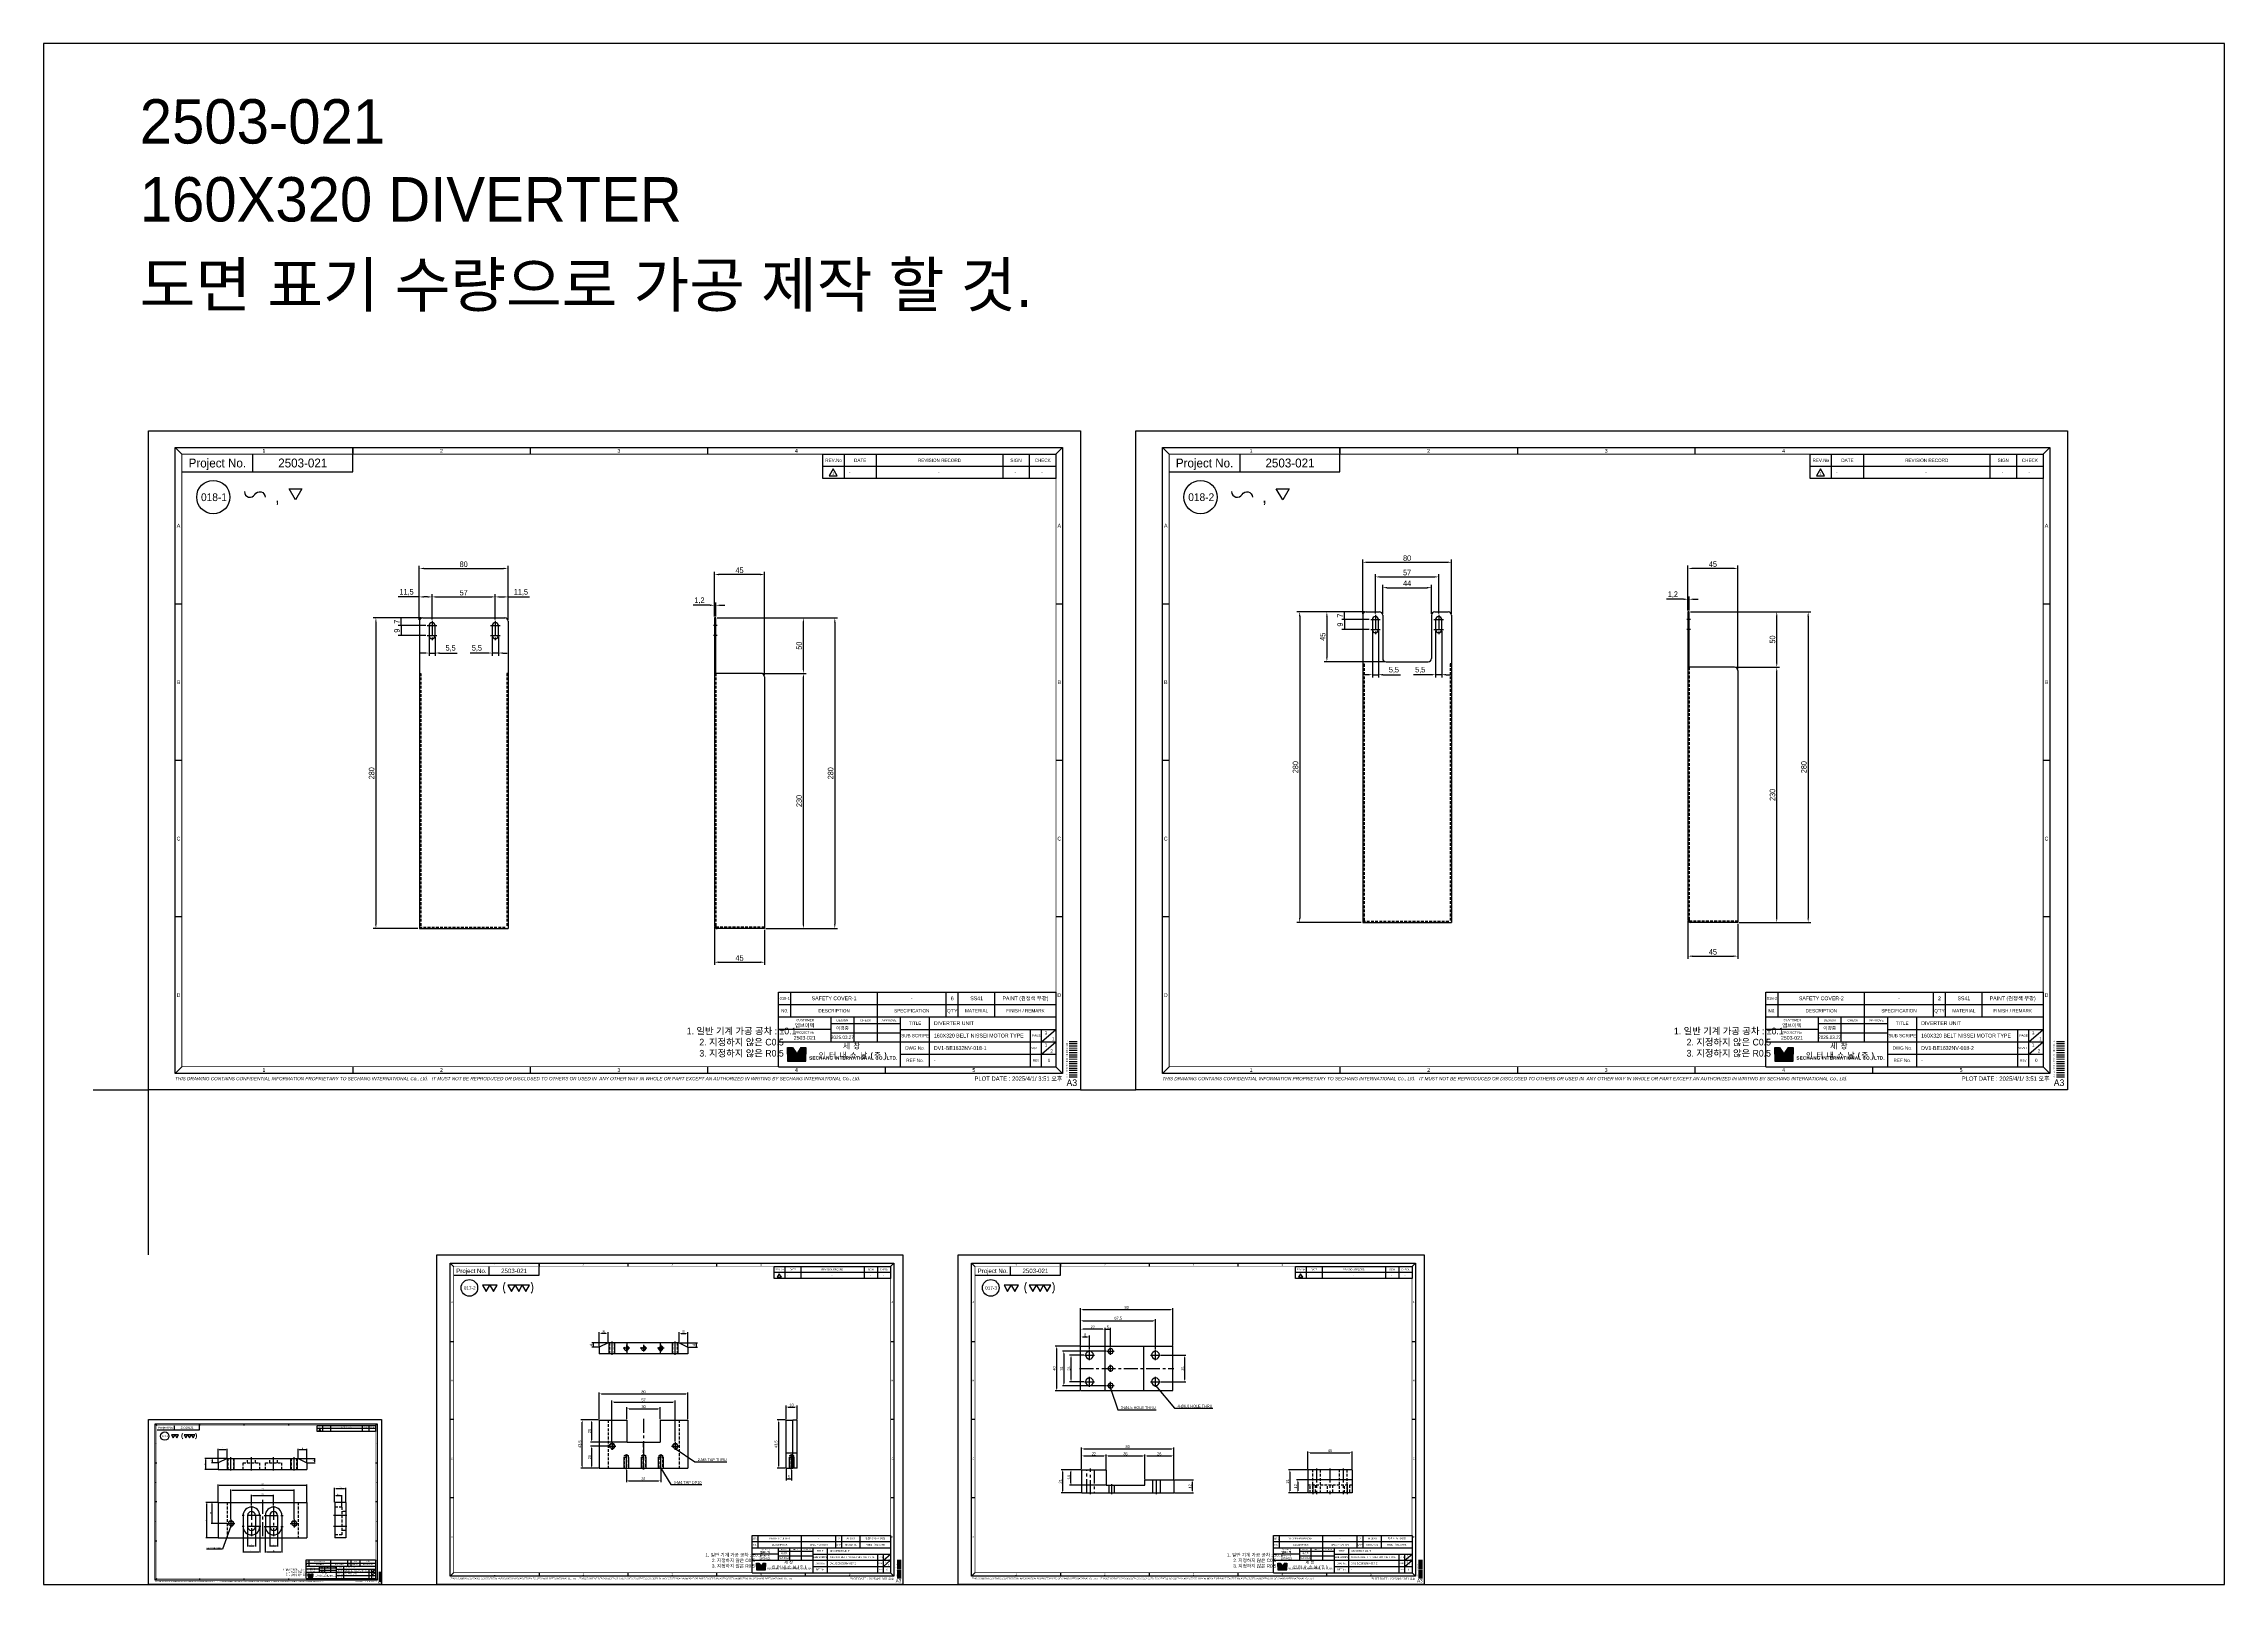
# Model space of a CAD drawing. Header units: inches. Extents: x 0 to 23821, y 0 to 11279.
# Drawn here: x 21288 to 23254, y 4213 to 5602 of the extents above; entities that cross this region are included whole.
import ezdxf
from ezdxf.enums import TextEntityAlignment as Align

# ---------------------------------------------------------------- set-up
doc = ezdxf.new("R2010")
doc.units = ezdxf.units.IN
doc.header["$LTSCALE"] = 10
doc.header["$MEASUREMENT"] = 0
for name, pattern in [('CENTER', [2, 1.25, -0.25, 0.25, -0.25]), ('HIDDEN', [0.375, 0.25, -0.125]), ('PHANTOM', [2.5, 1.25, -0.25, 0.25, -0.25, 0.25, -0.25])]:
    doc.linetypes.add(name, pattern=pattern)
doc.layers.get('Defpoints').update_dxf_attribs({"color": 8})
for name, color, linetype in [('11', 1, 'CENTER'), ('22', 2, 'HIDDEN'), ('44', 4, 'Continuous'), ('55', 5, 'Continuous'), ('66', 6, 'PHANTOM'), ('77', 40, 'HIDDEN'), ('99', 181, 'Continuous'), ('A', 8, 'Continuous'), ('B', 123, 'Continuous'), ('D', 3, 'Continuous'), ('G', 231, 'Continuous'), ('T', 3, 'Continuous'), ('V', 1, 'Continuous'), ('Y', 60, 'Continuous')]:
    doc.layers.add(name, color=color, linetype=linetype)
doc.layers.add('33', color=3, linetype='PHANTOM', lineweight=9)
doc.layers.add('88', color=35, linetype='Continuous', lineweight=5)
doc.styles.add('ROMANS', font='romans.shx', dxfattribs={"width": 0.9, "bigfont": 'whgtxt.shx'})
doc.styles.add('SCI', font='')
doc.styles.get('SCI').set_extended_font_data('Gulim')
doc.dimstyles.new('SCH', dxfattribs={"dimtxt": 2.5, "dimasz": 2, "dimexe": 1.25, "dimexo": 0.625, "dimtad": 1, "dimdec": 8, "dimtxsty": 'SCI', "dimcen": 2.5, "dimclrd": 4, "dimclre": 4, "dimclrt": 7, "dimadec": 8, "dimazin": 2, "dimtfac": 1, "dimtdec": 8, "dimtmove": 0, "dimatfit": 3, "dimfxl": 1, "dimarcsym": 0})

# ---------------------------------------------------------------- blocks, each defined once
blk = doc.blocks.new('A$C0ff3edcd')
for p, q in [((-50, 19.5), (-50, -12.5)), ((-50, 19.5), (30, 19.5)), ((-27.5, 7.75), (-27.5, -2.25)), ((-23.5, 7.75), (-23.5, -2.25)), ((-16.5, 7.75), (-16.5, -2.25)), ((-12.5, 7.75), (-12.5, -2.25)), ((-7.5, 7.75), (-7.5, -2.25)), ((-3.5, 7.75), (-3.5, -2.25)), ((3.5, 7.75), (3.5, -2.25)), ((7.5, 7.75), (7.5, -2.25)), ((30, 19.5), (30, -12.5)), ((-50, -12.5), (30, -12.5))]:
    blk.add_line(p, q)
for centre in [(-38.5, 0.5), (18.5, 0.5)]:
    blk.add_circle(centre, 2.07)
for centre, radius, start, end in [((-20, 7.75), 7.5, 0, 180), ((-20, 7.75), 3.5, 0, 180), ((0, 7.75), 7.5, 0, 180), ((0, 7.75), 3.5, 0, 180), ((-20, -2.25), 7.5, 180, 0), ((-20, -2.25), 3.5, 180, 0), ((0, -2.25), 7.5, 180, 0), ((0, -2.25), 3.5, 180, 0)]:
    blk.add_arc(centre, radius, start, end)
at = {"layer": '11'}
for p, q in [((-10, 21.75), (-10, -12.25)), ((-42, 0.5), (-35, 0.5)), ((-38.5, 4), (-38.5, -3)), ((-11.5, 7.75), (-28.5, 7.75)), ((-20, 16.25), (-20, -10.75)), ((-8.5, 7.75), (8.5, 7.75)), ((0, 16.25), (0, -10.75)), ((15, 0.5), (22, 0.5)), ((18.5, 4), (18.5, -3)), ((-11.5, -2.25), (-28.5, -2.25)), ((-8.5, -2.25), (8.5, -2.25))]:
    blk.add_line(p, q, dxfattribs=at)
at = {"layer": '22'}
for p, q in [((-42, 19.5), (-42, -12.5)), ((22, 19.5), (22, -12.5))]:
    blk.add_line(p, q, dxfattribs=at)
at = {"layer": 'T'}
for centre in [(-38.5, 0.5), (18.5, 0.5)]:
    blk.add_arc(centre, 2.5, 255, 165, dxfattribs=at)
blk = doc.blocks.new('A$Ceb090c7c')
for p, q in [((0, 16), (10, 16)), ((0, 16), (0, -16)), ((10, 16), (10, -16)), ((0, -16), (10, -16))]:
    blk.add_line(p, q)
at = {"layer": '11'}
for p, q in [((-1, 4.25), (11, 4.25)), ((-1, -5.75), (11, -5.75))]:
    blk.add_line(p, q, dxfattribs=at)
at = {"layer": '22'}
for p, q in [((0, 7.75), (3.5, 7.75)), ((3.5, 11.75), (3.5, -13.25)), ((3.5, 11.75), (10, 11.75)), ((0, -9.25), (3.5, -9.25)), ((3.5, -13.25), (10, -13.25))]:
    blk.add_line(p, q, dxfattribs=at)
blk = doc.blocks.new('A$C5400204d')
for p, q in [((-10, 22), (-6, 30)), ((-10, 22), (-10, -42)), ((-6, 30), (0, 30)), ((0, 30), (0, -50)), ((-10, -42), (-6, -50)), ((-6, -50), (0, -50))]:
    blk.add_line(p, q)
at = {"layer": '11'}
for p, q in [((1, 18.5), (-11, 18.5)), ((1, 0), (-11, 0)), ((1, -20), (-11, -20)), ((1, -38.5), (-11, -38.5))]:
    blk.add_line(p, q, dxfattribs=at)
at = {"layer": '22'}
for p, q in [((0, 21), (-10, 21)), ((0, 16), (-10, 16)), ((-6, 3.5), (-10, 3.5)), ((-6, 7.5), (-6, -7.5)), ((0, 7.5), (-6, 7.5)), ((-6, -3.5), (-10, -3.5)), ((-6, -16.5), (-10, -16.5)), ((0, -7.5), (-6, -7.5)), ((-6, -12.5), (-6, -27.5)), ((0, -12.5), (-6, -12.5)), ((-6, -23.5), (-10, -23.5)), ((0, -36), (-10, -36)), ((0, -27.5), (-6, -27.5)), ((0, -41), (-10, -41))]:
    blk.add_line(p, q, dxfattribs=at)
at = {"layer": 'T'}
for p, q in [((0, 21.5), (-10, 21.5)), ((0, 15.5), (-10, 15.5)), ((0, -35.5), (-10, -35.5)), ((0, -41.5), (-10, -41.5))]:
    blk.add_line(p, q, dxfattribs=at)
blk = doc.blocks.new('*D1251')
at = {"color": 4, "lineweight": -2, "transparency": 16777216}
for p, q in [((21445.4, 4287.3), (21439.4, 4287.3)), ((21440.1, 4286.3), (21440.1, 4269.3)), ((21453.4, 4268.3), (21439.4, 4268.3))]:
    blk.add_line(p, q, dxfattribs=at)
at = {"color": 4, "transparency": 16777216}
for points in [[(21439.9, 4286.3), (21440.2, 4286.3), (21440.1, 4287.3)], [(21439.9, 4269.3), (21440.2, 4269.3), (21440.1, 4268.3)]]:
    blk.add_solid(points, dxfattribs=at)
at = {"layer": 'Defpoints', "color": 0, "transparency": 16777216}
for p in [(21445.7, 4287.3), (21440.1, 4268.3), (21453.7, 4268.3)]:
    blk.add_point(p, dxfattribs=at)
at = {"color": 7, "transparency": 16777216, "insert": (21439.1, 4277.8), "char_height": 1.25, "attachment_point": 5, "rotation": 90, "style": 'SCI'}
blk.add_mtext('19', dxfattribs=at)
blk = doc.blocks.new('*D1252')
at = {"color": 4, "lineweight": -2, "transparency": 16777216}
for p, q in [((21445.4, 4287.3), (21434.7, 4287.3)), ((21435.3, 4286.3), (21435.3, 4256.3)), ((21445.4, 4255.3), (21434.7, 4255.3))]:
    blk.add_line(p, q, dxfattribs=at)
at = {"color": 4, "transparency": 16777216}
for points in [[(21435.2, 4286.3), (21435.5, 4286.3), (21435.3, 4287.3)], [(21435.2, 4256.3), (21435.5, 4256.3), (21435.3, 4255.3)]]:
    blk.add_solid(points, dxfattribs=at)
at = {"layer": 'Defpoints', "color": 0, "transparency": 16777216}
for p in [(21445.7, 4287.3), (21435.3, 4255.3), (21445.7, 4255.3)]:
    blk.add_point(p, dxfattribs=at)
at = {"color": 7, "transparency": 16777216, "insert": (21434.4, 4271.3), "char_height": 1.25, "attachment_point": 5, "rotation": 90, "style": 'SCI'}
blk.add_mtext('32', dxfattribs=at)
blk = doc.blocks.new('*D1253')
at = {"color": 4, "lineweight": -2, "transparency": 16777216}
for p, q in [((21475.7, 4284.4), (21475.7, 4294.2)), ((21476.7, 4293.6), (21494.7, 4293.6)), ((21495.7, 4284.4), (21495.7, 4294.2))]:
    blk.add_line(p, q, dxfattribs=at)
at = {"color": 4, "transparency": 16777216}
for points in [[(21476.7, 4293.7), (21476.7, 4293.4), (21475.7, 4293.6)], [(21494.7, 4293.7), (21494.7, 4293.4), (21495.7, 4293.6)]]:
    blk.add_solid(points, dxfattribs=at)
at = {"layer": 'Defpoints', "color": 0, "transparency": 16777216}
for p in [(21495.7, 4293.6), (21475.7, 4284), (21495.7, 4284)]:
    blk.add_point(p, dxfattribs=at)
at = {"color": 7, "transparency": 16777216, "insert": (21485.7, 4294.5), "char_height": 1.25, "attachment_point": 5, "style": 'SCI'}
blk.add_mtext('20', dxfattribs=at)
blk = doc.blocks.new('*D1254')
at = {"color": 4, "lineweight": -2, "transparency": 16777216}
for p, q in [((21457.2, 4272.1), (21457.2, 4299)), ((21458.2, 4298.3), (21513.2, 4298.3)), ((21514.2, 4272.1), (21514.2, 4299))]:
    blk.add_line(p, q, dxfattribs=at)
at = {"color": 4, "transparency": 16777216}
for points in [[(21458.2, 4298.5), (21458.2, 4298.2), (21457.2, 4298.3)], [(21513.2, 4298.5), (21513.2, 4298.2), (21514.2, 4298.3)]]:
    blk.add_solid(points, dxfattribs=at)
at = {"layer": 'Defpoints', "color": 0, "transparency": 16777216}
for p in [(21514.2, 4298.3), (21457.2, 4271.8), (21514.2, 4271.8)]:
    blk.add_point(p, dxfattribs=at)
at = {"color": 7, "transparency": 16777216, "insert": (21485.7, 4299.3), "char_height": 1.25, "attachment_point": 5, "style": 'SCI'}
blk.add_mtext('57', dxfattribs=at)
blk = doc.blocks.new('*D1255')
at = {"color": 4, "lineweight": -2, "transparency": 16777216}
for p, q in [((21445.7, 4287.6), (21445.7, 4303.5)), ((21446.7, 4302.9), (21524.7, 4302.9)), ((21525.7, 4287.6), (21525.7, 4303.5))]:
    blk.add_line(p, q, dxfattribs=at)
at = {"color": 4, "transparency": 16777216}
for points in [[(21446.7, 4303), (21446.7, 4302.7), (21445.7, 4302.9)], [(21524.7, 4303), (21524.7, 4302.7), (21525.7, 4302.9)]]:
    blk.add_solid(points, dxfattribs=at)
at = {"layer": 'Defpoints', "color": 0, "transparency": 16777216}
for p in [(21445.7, 4287.3), (21525.7, 4302.9), (21525.7, 4287.3)]:
    blk.add_point(p, dxfattribs=at)
at = {"color": 7, "transparency": 16777216, "insert": (21485.7, 4303.8), "char_height": 1.25, "attachment_point": 5, "style": 'SCI'}
blk.add_mtext('80', dxfattribs=at)
blk = doc.blocks.new('*D1256')
at = {"color": 4, "lineweight": -2, "transparency": 16777216}
for p, q in [((21472.2, 4265.2), (21472.2, 4247.6)), ((21473.2, 4248.3), (21478.2, 4248.3)), ((21479.2, 4265.2), (21479.2, 4247.6))]:
    blk.add_line(p, q, dxfattribs=at)
at = {"color": 4, "transparency": 16777216}
for points in [[(21473.2, 4248.4), (21473.2, 4248.1), (21472.2, 4248.3)], [(21478.2, 4248.4), (21478.2, 4248.1), (21479.2, 4248.3)]]:
    blk.add_solid(points, dxfattribs=at)
at = {"layer": 'Defpoints', "color": 0, "transparency": 16777216}
for p in [(21472.2, 4265.5), (21479.2, 4265.5), (21479.2, 4248.3)]:
    blk.add_point(p, dxfattribs=at)
at = {"color": 7, "transparency": 16777216, "insert": (21475.7, 4249.2), "char_height": 1.25, "attachment_point": 5, "style": 'SCI'}
blk.add_mtext('7', dxfattribs=at)
blk = doc.blocks.new('*D1257')
at = {"color": 4, "lineweight": -2, "transparency": 16777216}
for p, q in [((21492.2, 4265.2), (21492.2, 4247.6)), ((21493.2, 4248.3), (21498.2, 4248.3)), ((21499.2, 4265.2), (21499.2, 4247.6))]:
    blk.add_line(p, q, dxfattribs=at)
at = {"color": 4, "transparency": 16777216}
for points in [[(21493.2, 4248.4), (21493.2, 4248.1), (21492.2, 4248.3)], [(21498.2, 4248.4), (21498.2, 4248.1), (21499.2, 4248.3)]]:
    blk.add_solid(points, dxfattribs=at)
at = {"layer": 'Defpoints', "color": 0, "transparency": 16777216}
for p in [(21492.2, 4265.5), (21499.2, 4265.5), (21499.2, 4248.3)]:
    blk.add_point(p, dxfattribs=at)
at = {"color": 7, "transparency": 16777216, "insert": (21495.7, 4249.2), "char_height": 1.25, "attachment_point": 5, "style": 'SCI'}
blk.add_mtext('7', dxfattribs=at)
blk = doc.blocks.new('*D1258')
at = {"color": 4, "lineweight": -2, "transparency": 16777216}
for p, q in [((21468.2, 4265.2), (21468.2, 4242.2)), ((21483.2, 4265.2), (21483.2, 4242.2)), ((21469.2, 4242.8), (21482.2, 4242.8))]:
    blk.add_line(p, q, dxfattribs=at)
at = {"color": 4, "transparency": 16777216}
for points in [[(21469.2, 4243), (21469.2, 4242.6), (21468.2, 4242.8)], [(21482.2, 4243), (21482.2, 4242.6), (21483.2, 4242.8)]]:
    blk.add_solid(points, dxfattribs=at)
at = {"layer": 'Defpoints', "color": 0, "transparency": 16777216}
for p in [(21468.2, 4265.5), (21483.2, 4265.5), (21483.2, 4242.8)]:
    blk.add_point(p, dxfattribs=at)
at = {"color": 7, "transparency": 16777216, "insert": (21475.7, 4243.8), "char_height": 1.25, "attachment_point": 5, "style": 'SCI'}
blk.add_mtext('15', dxfattribs=at)
blk = doc.blocks.new('*D1259')
at = {"color": 4, "lineweight": -2, "transparency": 16777216}
for p, q in [((21488.2, 4265.2), (21488.2, 4242.2)), ((21503.2, 4265.2), (21503.2, 4242.2)), ((21489.2, 4242.8), (21502.2, 4242.8))]:
    blk.add_line(p, q, dxfattribs=at)
at = {"color": 4, "transparency": 16777216}
for points in [[(21489.2, 4243), (21489.2, 4242.6), (21488.2, 4242.8)], [(21502.2, 4243), (21502.2, 4242.6), (21503.2, 4242.8)]]:
    blk.add_solid(points, dxfattribs=at)
at = {"layer": 'Defpoints', "color": 0, "transparency": 16777216}
for p in [(21488.2, 4265.5), (21503.2, 4265.5), (21503.2, 4242.8)]:
    blk.add_point(p, dxfattribs=at)
at = {"color": 7, "transparency": 16777216, "insert": (21495.7, 4243.8), "char_height": 1.25, "attachment_point": 5, "style": 'SCI'}
blk.add_mtext('15', dxfattribs=at)
blk = doc.blocks.new('*D1260')
at = {"color": 4, "lineweight": -2, "transparency": 16777216}
for p, q in [((21445.7, 4323.3), (21445.7, 4335.7)), ((21446.7, 4335), (21452.7, 4335)), ((21453.7, 4327.3), (21453.7, 4335.7))]:
    blk.add_line(p, q, dxfattribs=at)
at = {"color": 4, "transparency": 16777216}
for points in [[(21446.7, 4335.2), (21446.7, 4334.9), (21445.7, 4335)], [(21452.7, 4335.2), (21452.7, 4334.9), (21453.7, 4335)]]:
    blk.add_solid(points, dxfattribs=at)
at = {"layer": 'Defpoints', "color": 0, "transparency": 16777216}
for p in [(21453.7, 4335), (21453.7, 4327), (21445.7, 4323)]:
    blk.add_point(p, dxfattribs=at)
at = {"color": 7, "transparency": 16777216, "insert": (21449.7, 4336), "char_height": 1.25, "attachment_point": 5, "style": 'SCI'}
blk.add_mtext('8', dxfattribs=at)
blk = doc.blocks.new('*D1261')
at = {"color": 4, "lineweight": -2, "transparency": 16777216}
for p, q in [((21517.7, 4327.3), (21517.7, 4335.7)), ((21518.7, 4335), (21524.7, 4335)), ((21525.7, 4323.3), (21525.7, 4335.7))]:
    blk.add_line(p, q, dxfattribs=at)
at = {"color": 4, "transparency": 16777216}
for points in [[(21518.7, 4335.2), (21518.7, 4334.9), (21517.7, 4335)], [(21524.7, 4335.2), (21524.7, 4334.9), (21525.7, 4335)]]:
    blk.add_solid(points, dxfattribs=at)
at = {"layer": 'Defpoints', "color": 0, "transparency": 16777216}
for p in [(21517.7, 4327), (21525.7, 4335), (21525.7, 4323)]:
    blk.add_point(p, dxfattribs=at)
at = {"color": 7, "transparency": 16777216, "insert": (21521.7, 4336), "char_height": 1.25, "attachment_point": 5, "style": 'SCI'}
blk.add_mtext('8', dxfattribs=at)
blk = doc.blocks.new('*D1262')
at = {"color": 4, "lineweight": -2, "transparency": 16777216}
for p, q in [((21453.4, 4327), (21439.6, 4327)), ((21440.2, 4326), (21440.2, 4324)), ((21445.4, 4323), (21439.6, 4323))]:
    blk.add_line(p, q, dxfattribs=at)
at = {"color": 4, "transparency": 16777216}
for points in [[(21440.1, 4326), (21440.4, 4326), (21440.2, 4327)], [(21440.1, 4324), (21440.4, 4324), (21440.2, 4323)]]:
    blk.add_solid(points, dxfattribs=at)
at = {"layer": 'Defpoints', "color": 0, "transparency": 16777216}
for p in [(21453.7, 4327), (21440.2, 4323), (21445.7, 4323)]:
    blk.add_point(p, dxfattribs=at)
at = {"color": 7, "transparency": 16777216, "insert": (21439.3, 4325), "char_height": 1.25, "attachment_point": 5, "rotation": 90, "style": 'SCI'}
blk.add_mtext('4', dxfattribs=at)
blk = doc.blocks.new('*D1263')
at = {"color": 4, "lineweight": -2, "transparency": 16777216}
for p, q in [((21453.4, 4327), (21433.7, 4327)), ((21434.3, 4326), (21434.3, 4318)), ((21445.4, 4317), (21433.7, 4317))]:
    blk.add_line(p, q, dxfattribs=at)
at = {"color": 4, "transparency": 16777216}
for points in [[(21434.2, 4326), (21434.5, 4326), (21434.3, 4327)], [(21434.2, 4318), (21434.5, 4318), (21434.3, 4317)]]:
    blk.add_solid(points, dxfattribs=at)
at = {"layer": 'Defpoints', "color": 0, "transparency": 16777216}
for p in [(21453.7, 4327), (21434.3, 4317), (21445.7, 4317)]:
    blk.add_point(p, dxfattribs=at)
at = {"color": 7, "transparency": 16777216, "insert": (21433.4, 4322), "char_height": 1.25, "attachment_point": 5, "rotation": 90, "style": 'SCI'}
blk.add_mtext('10', dxfattribs=at)
blk = doc.blocks.new('*D1264')
at = {"color": 4, "lineweight": -2, "transparency": 16777216}
for p, q in [((21518, 4327), (21533.2, 4327)), ((21532.6, 4326), (21532.6, 4324)), ((21526, 4323), (21533.2, 4323))]:
    blk.add_line(p, q, dxfattribs=at)
at = {"color": 4, "transparency": 16777216}
for points in [[(21532.4, 4326), (21532.8, 4326), (21532.6, 4327)], [(21532.4, 4324), (21532.8, 4324), (21532.6, 4323)]]:
    blk.add_solid(points, dxfattribs=at)
at = {"layer": 'Defpoints', "color": 0, "transparency": 16777216}
for p in [(21517.7, 4327), (21525.7, 4323), (21532.6, 4323)]:
    blk.add_point(p, dxfattribs=at)
at = {"color": 7, "transparency": 16777216, "insert": (21531.6, 4325), "char_height": 1.25, "attachment_point": 5, "rotation": 90, "style": 'SCI'}
blk.add_mtext('4', dxfattribs=at)
blk = doc.blocks.new('*D1265')
at = {"color": 4, "lineweight": -2, "transparency": 16777216}
for p, q in [((21550.7, 4287.6), (21550.7, 4293.9)), ((21556.2, 4293.2), (21551.7, 4293.2)), ((21557.2, 4283.4), (21557.2, 4293.9))]:
    blk.add_line(p, q, dxfattribs=at)
at = {"color": 4, "transparency": 16777216}
for points in [[(21551.7, 4293.4), (21551.7, 4293.1), (21550.7, 4293.2)], [(21556.2, 4293.4), (21556.2, 4293.1), (21557.2, 4293.2)]]:
    blk.add_solid(points, dxfattribs=at)
at = {"layer": 'Defpoints', "color": 0, "transparency": 16777216}
for p in [(21550.7, 4293.2), (21550.7, 4287.3), (21557.2, 4283)]:
    blk.add_point(p, dxfattribs=at)
at = {"color": 7, "transparency": 16777216, "insert": (21554, 4294.3), "char_height": 1.25, "attachment_point": 5, "style": 'SCI'}
blk.add_mtext('6,5', dxfattribs=at)
blk = doc.blocks.new('*D1266')
at = {"color": 4, "lineweight": -2, "transparency": 16777216}
for p, q in [((21550.7, 4287.6), (21550.7, 4300.6)), ((21551.7, 4299.9), (21559.7, 4299.9)), ((21560.7, 4287.6), (21560.7, 4300.6))]:
    blk.add_line(p, q, dxfattribs=at)
at = {"color": 4, "transparency": 16777216}
for points in [[(21551.7, 4300.1), (21551.7, 4299.8), (21550.7, 4299.9)], [(21559.7, 4300.1), (21559.7, 4299.8), (21560.7, 4299.9)]]:
    blk.add_solid(points, dxfattribs=at)
at = {"layer": 'Defpoints', "color": 0, "transparency": 16777216}
for p in [(21550.7, 4287.3), (21560.7, 4299.9), (21560.7, 4287.3)]:
    blk.add_point(p, dxfattribs=at)
at = {"color": 7, "transparency": 16777216, "insert": (21555.7, 4300.9), "char_height": 1.25, "attachment_point": 5, "style": 'SCI'}
blk.add_mtext('10', dxfattribs=at)
blk = doc.blocks.new('A$Ce3cd7df4')
for p, q in [((-20, 0), (-20, -21)), ((20, 0), (-20, 0)), ((20, 0), (20, -21)), ((20, -9), (-20, -9)), ((20, -21), (-20, -21))]:
    blk.add_line(p, q)
at = {"layer": '11'}
for p, q in [((-12, 1), (-12, -22)), ((0, 1), (0, -22)), ((12, 1), (12, -22)), ((-15.5, -13), (-15.5, -22)), ((15.5, -13), (15.5, -22))]:
    blk.add_line(p, q, dxfattribs=at)
at = {"layer": '22'}
for p, q in [((15.3, 0), (15.3, -21)), ((20, -14), (-20, -14)), ((-17.75, -21), (-17.75, -14)), ((-13.25, -14), (-13.25, -21)), ((-2.25, -21), (-2.25, -14)), ((2.25, -14), (2.25, -21)), ((13.25, -21), (13.25, -14)), ((17.75, -14), (17.75, -21))]:
    blk.add_line(p, q, dxfattribs=at)
at = {"layer": '77'}
for p, q in [((-15.3, -21), (-15.3, 0)), ((-8.7, 0), (-8.7, -21)), ((8.7, -21), (8.7, 0))]:
    blk.add_line(p, q, dxfattribs=at)
blk = doc.blocks.new('A$C6d156dc0')
for p, q in [((-5, 32), (-1, 40)), ((-1, 40), (5, 40)), ((5, 40), (5, -40)), ((-5, 32), (-5, -32)), ((-5, 15), (5, 15)), ((-5, -15), (5, -15)), ((-5, -32), (-1, -40)), ((-1, -40), (5, -40))]:
    blk.add_line(p, q)
at = {"layer": '11'}
for p, q in [((6, 28.5), (-6, 28.5)), ((-3, 15.5), (3, 15.5)), ((-3, 0), (3, 0)), ((0, 18.5), (0, 12.5)), ((0, 3), (0, -3)), ((-3, -15.5), (3, -15.5)), ((0, -12.5), (0, -18.5)), ((6, -28.5), (-6, -28.5))]:
    blk.add_line(p, q, dxfattribs=at)
at = {"layer": '22'}
for p, q in [((5, 30.6), (-5, 30.6)), ((5, 26.4), (-5, 26.4)), ((5, -26.4), (-5, -26.4)), ((5, -30.6), (-5, -30.6))]:
    blk.add_line(p, q, dxfattribs=at)
for centre in [(0, 15.5), (0, 0), (0, -15.5)]:
    blk.add_circle(centre, 1.62, dxfattribs=at)
at = {"layer": 'T'}
for p, q in [((5, 31), (-5, 31)), ((5, 26), (-5, 26)), ((5, -26), (-5, -26)), ((5, -31), (-5, -31))]:
    blk.add_line(p, q, dxfattribs=at)
for centre in [(0, 15.5), (0, 0), (0, -15.5)]:
    blk.add_arc(centre, 2, 255, 165, dxfattribs=at)
blk = doc.blocks.new('A$C4e3b2c50')
for p, q in [((-8.1, 8), (-8.1, -32)), ((-8.1, 8), (74.9, 8)), ((13.9, 8), (13.9, -32)), ((48.9, 8), (48.9, -32)), ((74.9, 8), (74.9, -32)), ((-8.1, -32), (74.9, -32))]:
    blk.add_line(p, q)
for centre, radius in [((-0.1, 0), 3.5), ((18.9, 3.5), 2.25), ((59.4, 0), 3.5), ((18.9, -12), 2.25), ((-0.1, -24), 3.5), ((18.9, -27.5), 2.25), ((59.4, -24), 3.5)]:
    blk.add_circle(centre, radius)
at = {"layer": '11'}
for p, q in [((-4.6, 0), (4.4, 0)), ((-0.1, 4.5), (-0.1, -4.5)), ((15.6, 3.5), (22.1, 3.5)), ((18.9, 6.7), (18.9, 0.2)), ((54.9, 0), (63.9, 0)), ((59.4, 4.5), (59.4, -4.5)), ((-9.1, -12), (75.9, -12)), ((-0.1, -19.5), (-0.1, -28.5)), ((18.9, -8.8), (18.9, -15.2)), ((59.4, -19.5), (59.4, -28.5)), ((-4.6, -24), (4.4, -24)), ((15.6, -27.5), (22.1, -27.5)), ((18.9, -24.2), (18.9, -30.8)), ((54.9, -24), (63.9, -24))]:
    blk.add_line(p, q, dxfattribs=at)
blk = doc.blocks.new('cfhmde56347')
for p, q in [((70153.4, -15214.3), (70153.4, -15228.3)), ((70175.4, -15214.3), (70153.4, -15214.3)), ((70175.4, -15235.3), (70175.4, -15214.3)), ((70118.4, -15223.3), (70092.4, -15223.3)), ((70092.4, -15223.3), (70092.4, -15235.3)), ((70092.4, -15235.3), (70175.4, -15235.3)), ((70118.4, -15228.3), (70118.4, -15223.3)), ((70153.4, -15228.3), (70118.4, -15228.3))]:
    blk.add_line(p, q)
at = {"layer": '11'}
for p, q in [((70164.1, -15214.3), (70164.1, -15235.3)), ((70167.4, -15236.3), (70167.4, -15213.3)), ((70170.7, -15235.3), (70170.7, -15214.3)), ((70104.6, -15223.3), (70104.6, -15235.3)), ((70107.9, -15236.3), (70107.9, -15222.3)), ((70111.2, -15235.3), (70111.2, -15223.3)), ((70146.2, -15228.3), (70146.2, -15235.3)), ((70148.4, -15227.3), (70148.4, -15236.3)), ((70150.7, -15235.3), (70150.7, -15228.3))]:
    blk.add_line(p, q, dxfattribs=at)
blk = doc.blocks.new('*D1363')
at = {"color": 4, "lineweight": -2, "transparency": 16777216}
for p, q in [((22223.5, 4316.8), (22205.5, 4316.8)), ((22206.7, 4314.8), (22206.7, 4297.8)), ((22223.5, 4295.8), (22205.5, 4295.8))]:
    blk.add_line(p, q, dxfattribs=at)
at = {"color": 4, "transparency": 16777216}
for points in [[(22206.4, 4314.8), (22207, 4314.8), (22206.7, 4316.8)], [(22206.4, 4297.8), (22207, 4297.8), (22206.7, 4295.8)]]:
    blk.add_solid(points, dxfattribs=at)
at = {"layer": 'Defpoints', "color": 0, "transparency": 16777216}
for p in [(22224.1, 4316.8), (22206.7, 4295.8), (22224.1, 4295.8)]:
    blk.add_point(p, dxfattribs=at)
at = {"color": 7, "transparency": 16777216, "insert": (22204.8, 4306.3), "char_height": 2.5, "attachment_point": 5, "rotation": 90, "style": 'SCI'}
blk.add_mtext('21', dxfattribs=at)
blk = doc.blocks.new('*D1364')
at = {"color": 4, "lineweight": -2, "transparency": 16777216}
for p, q in [((22223.5, 4316.8), (22213.3, 4316.8)), ((22214.5, 4304.8), (22214.5, 4314.8)), ((22245.5, 4302.8), (22213.3, 4302.8))]:
    blk.add_line(p, q, dxfattribs=at)
at = {"color": 4, "transparency": 16777216}
for points in [[(22214.2, 4314.8), (22214.9, 4314.8), (22214.5, 4316.8)], [(22214.2, 4304.8), (22214.9, 4304.8), (22214.5, 4302.8)]]:
    blk.add_solid(points, dxfattribs=at)
at = {"layer": 'Defpoints', "color": 0, "transparency": 16777216}
for p in [(22214.5, 4316.8), (22224.1, 4316.8), (22246.1, 4302.8)]:
    blk.add_point(p, dxfattribs=at)
at = {"color": 7, "transparency": 16777216, "insert": (22212.6, 4309.8), "char_height": 2.5, "attachment_point": 5, "rotation": 90, "style": 'SCI'}
blk.add_mtext('14', dxfattribs=at)
blk = doc.blocks.new('*D1365')
at = {"color": 4, "lineweight": -2, "transparency": 16777216}
for p, q in [((22307.7, 4307.8), (22324.9, 4307.8)), ((22323.7, 4305.8), (22323.7, 4297.8)), ((22307.7, 4295.8), (22324.9, 4295.8))]:
    blk.add_line(p, q, dxfattribs=at)
at = {"color": 4, "transparency": 16777216}
for points in [[(22323.4, 4305.8), (22324, 4305.8), (22323.7, 4307.8)], [(22323.4, 4297.8), (22324, 4297.8), (22323.7, 4295.8)]]:
    blk.add_solid(points, dxfattribs=at)
at = {"layer": 'Defpoints', "color": 0, "transparency": 16777216}
for p in [(22307.1, 4307.8), (22307.1, 4295.8), (22323.7, 4295.8)]:
    blk.add_point(p, dxfattribs=at)
at = {"color": 7, "transparency": 16777216, "insert": (22321.8, 4301.8), "char_height": 2.5, "attachment_point": 5, "rotation": 90, "style": 'SCI'}
blk.add_mtext('12', dxfattribs=at)
blk = doc.blocks.new('*D1366')
at = {"color": 4, "lineweight": -2, "transparency": 16777216}
for p, q in [((22224.1, 4317.4), (22224.1, 4330.4)), ((22226.1, 4329.2), (22244.1, 4329.2)), ((22246.1, 4317.4), (22246.1, 4330.4))]:
    blk.add_line(p, q, dxfattribs=at)
at = {"color": 4, "transparency": 16777216}
for points in [[(22226.1, 4329.5), (22226.1, 4328.9), (22224.1, 4329.2)], [(22244.1, 4329.5), (22244.1, 4328.9), (22246.1, 4329.2)]]:
    blk.add_solid(points, dxfattribs=at)
at = {"layer": 'Defpoints', "color": 0, "transparency": 16777216}
for p in [(22246.1, 4329.2), (22224.1, 4316.8), (22246.1, 4316.8)]:
    blk.add_point(p, dxfattribs=at)
at = {"color": 7, "transparency": 16777216, "insert": (22235.1, 4331.1), "char_height": 2.5, "attachment_point": 5, "style": 'SCI'}
blk.add_mtext('22', dxfattribs=at)
blk = doc.blocks.new('*D1391')
at = {"color": 4, "lineweight": -2, "transparency": 16777216}
for p, q in [((22246.1, 4317.4), (22246.1, 4330.4)), ((22248.1, 4329.2), (22279.1, 4329.2)), ((22281.1, 4308.4), (22281.1, 4330.4))]:
    blk.add_line(p, q, dxfattribs=at)
at = {"color": 4, "transparency": 16777216}
for points in [[(22248.1, 4329.5), (22248.1, 4328.9), (22246.1, 4329.2)], [(22279.1, 4329.5), (22279.1, 4328.9), (22281.1, 4329.2)]]:
    blk.add_solid(points, dxfattribs=at)
at = {"layer": 'Defpoints', "color": 0, "transparency": 16777216}
for p in [(22281.1, 4329.2), (22246.1, 4316.8), (22281.1, 4307.8)]:
    blk.add_point(p, dxfattribs=at)
at = {"color": 7, "transparency": 16777216, "insert": (22263.6, 4331.1), "char_height": 2.5, "attachment_point": 5, "style": 'SCI'}
blk.add_mtext('35', dxfattribs=at)
blk = doc.blocks.new('*D1392')
at = {"color": 4, "lineweight": -2, "transparency": 16777216}
for p, q in [((22281.1, 4308.4), (22281.1, 4330.4)), ((22283.1, 4329.2), (22305.1, 4329.2)), ((22307.1, 4308.4), (22307.1, 4330.4))]:
    blk.add_line(p, q, dxfattribs=at)
at = {"color": 4, "transparency": 16777216}
for points in [[(22283.1, 4329.5), (22283.1, 4328.9), (22281.1, 4329.2)], [(22305.1, 4329.5), (22305.1, 4328.9), (22307.1, 4329.2)]]:
    blk.add_solid(points, dxfattribs=at)
at = {"layer": 'Defpoints', "color": 0, "transparency": 16777216}
for p in [(22307.1, 4329.2), (22281.1, 4307.8), (22307.1, 4307.8)]:
    blk.add_point(p, dxfattribs=at)
at = {"color": 7, "transparency": 16777216, "insert": (22294.1, 4331.1), "char_height": 2.5, "attachment_point": 5, "style": 'SCI'}
blk.add_mtext('26', dxfattribs=at)
blk = doc.blocks.new('*D1393')
at = {"color": 4, "lineweight": -2, "transparency": 16777216}
for p, q in [((22224.1, 4317.4), (22224.1, 4336.8)), ((22226.1, 4335.6), (22305.1, 4335.6)), ((22307.1, 4308.4), (22307.1, 4336.8))]:
    blk.add_line(p, q, dxfattribs=at)
at = {"color": 4, "transparency": 16777216}
for points in [[(22226.1, 4335.9), (22226.1, 4335.2), (22224.1, 4335.6)], [(22305.1, 4335.9), (22305.1, 4335.2), (22307.1, 4335.6)]]:
    blk.add_solid(points, dxfattribs=at)
at = {"layer": 'Defpoints', "color": 0, "transparency": 16777216}
for p in [(22307.1, 4335.6), (22224.1, 4316.8), (22307.1, 4307.8)]:
    blk.add_point(p, dxfattribs=at)
at = {"color": 7, "transparency": 16777216, "insert": (22265.6, 4337.5), "char_height": 2.5, "attachment_point": 5, "style": 'SCI'}
blk.add_mtext('83', dxfattribs=at)
blk = doc.blocks.new('*D1394')
at = {"color": 4, "lineweight": -2, "transparency": 16777216}
for p, q in [((22226.1, 4420), (22213.3, 4420)), ((22214.5, 4418), (22214.5, 4398)), ((22226.1, 4396), (22213.3, 4396))]:
    blk.add_line(p, q, dxfattribs=at)
at = {"color": 4, "transparency": 16777216}
for points in [[(22214.2, 4418), (22214.9, 4418), (22214.5, 4420)], [(22214.2, 4398), (22214.9, 4398), (22214.5, 4396)]]:
    blk.add_solid(points, dxfattribs=at)
at = {"layer": 'Defpoints', "color": 0, "transparency": 16777216}
for p in [(22226.7, 4420), (22214.5, 4396), (22226.7, 4396)]:
    blk.add_point(p, dxfattribs=at)
at = {"color": 7, "transparency": 16777216, "insert": (22212.6, 4408), "char_height": 2.5, "attachment_point": 5, "rotation": 90, "style": 'SCI'}
blk.add_mtext('24', dxfattribs=at)
blk = doc.blocks.new('*D1395')
at = {"color": 4, "lineweight": -2, "transparency": 16777216}
for p, q in [((22246.3, 4423.5), (22206.7, 4423.5)), ((22208, 4421.5), (22208, 4394.5)), ((22246.3, 4392.5), (22206.7, 4392.5))]:
    blk.add_line(p, q, dxfattribs=at)
at = {"color": 4, "transparency": 16777216}
for points in [[(22207.6, 4421.5), (22208.3, 4421.5), (22208, 4423.5)], [(22207.6, 4394.5), (22208.3, 4394.5), (22208, 4392.5)]]:
    blk.add_solid(points, dxfattribs=at)
at = {"layer": 'Defpoints', "color": 0, "transparency": 16777216}
for p in [(22247, 4423.5), (22208, 4392.5), (22247, 4392.5)]:
    blk.add_point(p, dxfattribs=at)
at = {"color": 7, "transparency": 16777216, "insert": (22206, 4408), "char_height": 2.5, "attachment_point": 5, "rotation": 90, "style": 'SCI'}
blk.add_mtext('31', dxfattribs=at)
blk = doc.blocks.new('*D1396')
at = {"color": 4, "lineweight": -2, "transparency": 16777216}
for p, q in [((22222.6, 4428), (22200.1, 4428)), ((22201.4, 4426), (22201.4, 4390)), ((22222.6, 4388), (22200.1, 4388))]:
    blk.add_line(p, q, dxfattribs=at)
at = {"color": 4, "transparency": 16777216}
for points in [[(22201, 4426), (22201.7, 4426), (22201.4, 4428)], [(22201, 4390), (22201.7, 4390), (22201.4, 4388)]]:
    blk.add_solid(points, dxfattribs=at)
at = {"layer": 'Defpoints', "color": 0, "transparency": 16777216}
for p in [(22223.2, 4428), (22201.4, 4388), (22223.2, 4388)]:
    blk.add_point(p, dxfattribs=at)
at = {"color": 7, "transparency": 16777216, "insert": (22199.5, 4408), "char_height": 2.5, "attachment_point": 5, "rotation": 90, "style": 'SCI'}
blk.add_mtext('40', dxfattribs=at)
blk = doc.blocks.new('*D1397')
at = {"color": 4, "lineweight": -2, "transparency": 16777216}
for p, q in [((22295.8, 4420), (22318.1, 4420)), ((22316.9, 4418), (22316.9, 4398)), ((22295.8, 4396), (22318.1, 4396))]:
    blk.add_line(p, q, dxfattribs=at)
at = {"color": 4, "transparency": 16777216}
for points in [[(22316.5, 4418), (22317.2, 4418), (22316.9, 4420)], [(22316.5, 4398), (22317.2, 4398), (22316.9, 4396)]]:
    blk.add_solid(points, dxfattribs=at)
at = {"layer": 'Defpoints', "color": 0, "transparency": 16777216}
for p in [(22295.2, 4420), (22295.2, 4396), (22316.9, 4396)]:
    blk.add_point(p, dxfattribs=at)
at = {"color": 7, "transparency": 16777216, "insert": (22315, 4408), "char_height": 2.5, "attachment_point": 5, "rotation": 90, "style": 'SCI'}
blk.add_mtext('24', dxfattribs=at)
blk = doc.blocks.new('*D1398')
at = {"color": 4, "lineweight": -2, "transparency": 16777216}
for p, q in [((22223.2, 4428.7), (22223.2, 4437.6)), ((22225.2, 4436.4), (22229.2, 4436.4)), ((22231.2, 4425.2), (22231.2, 4437.6))]:
    blk.add_line(p, q, dxfattribs=at)
at = {"color": 4, "transparency": 16777216}
for points in [[(22225.2, 4436.7), (22225.2, 4436.1), (22223.2, 4436.4)], [(22229.2, 4436.7), (22229.2, 4436.1), (22231.2, 4436.4)]]:
    blk.add_solid(points, dxfattribs=at)
at = {"layer": 'Defpoints', "color": 0, "transparency": 16777216}
for p in [(22223.2, 4428), (22231.2, 4436.4), (22231.2, 4424.5)]:
    blk.add_point(p, dxfattribs=at)
at = {"color": 7, "transparency": 16777216, "insert": (22227.2, 4438.3), "char_height": 2.5, "attachment_point": 5, "style": 'SCI'}
blk.add_mtext('8', dxfattribs=at)
blk = doc.blocks.new('*D1399')
at = {"color": 4, "lineweight": -2, "transparency": 16777216}
for p, q in [((22245.2, 4428.7), (22245.2, 4444.7)), ((22245.2, 4443.4), (22250.2, 4443.4)), ((22250.2, 4427.4), (22250.2, 4444.7))]:
    blk.add_line(p, q, dxfattribs=at)
at = {"layer": 'Defpoints', "color": 0, "transparency": 16777216}
for p in [(22250.2, 4443.4), (22245.2, 4428), (22250.2, 4426.8)]:
    blk.add_point(p, dxfattribs=at)
at = {"color": 7, "transparency": 16777216, "insert": (22247.7, 4445.3), "char_height": 2.5, "attachment_point": 5, "style": 'SCI'}
blk.add_mtext('5', dxfattribs=at)
blk = doc.blocks.new('*D1400')
at = {"color": 4, "lineweight": -2, "transparency": 16777216}
for p, q in [((22223.2, 4428.7), (22223.2, 4444.7)), ((22243.2, 4443.4), (22225.2, 4443.4)), ((22245.2, 4428.7), (22245.2, 4444.7))]:
    blk.add_line(p, q, dxfattribs=at)
at = {"color": 4, "transparency": 16777216}
for points in [[(22225.2, 4443.7), (22225.2, 4443.1), (22223.2, 4443.4)], [(22243.2, 4443.7), (22243.2, 4443.1), (22245.2, 4443.4)]]:
    blk.add_solid(points, dxfattribs=at)
at = {"layer": 'Defpoints', "color": 0, "transparency": 16777216}
for p in [(22223.2, 4443.4), (22223.2, 4428), (22245.2, 4428)]:
    blk.add_point(p, dxfattribs=at)
at = {"color": 7, "transparency": 16777216, "insert": (22234.2, 4445.3), "char_height": 2.5, "attachment_point": 5, "style": 'SCI'}
blk.add_mtext('22', dxfattribs=at)
blk = doc.blocks.new('*D1401')
at = {"color": 4, "lineweight": -2, "transparency": 16777216}
for p, q in [((22223.2, 4428.7), (22223.2, 4452.3)), ((22225.2, 4451), (22288.7, 4451)), ((22290.7, 4425.2), (22290.7, 4452.3))]:
    blk.add_line(p, q, dxfattribs=at)
at = {"color": 4, "transparency": 16777216}
for points in [[(22225.2, 4451.4), (22225.2, 4450.7), (22223.2, 4451)], [(22288.7, 4451.4), (22288.7, 4450.7), (22290.7, 4451)]]:
    blk.add_solid(points, dxfattribs=at)
at = {"layer": 'Defpoints', "color": 0, "transparency": 16777216}
for p in [(22290.7, 4451), (22223.2, 4428), (22290.7, 4424.5)]:
    blk.add_point(p, dxfattribs=at)
at = {"color": 7, "transparency": 16777216, "insert": (22257, 4453.1), "char_height": 2.5, "attachment_point": 5, "style": 'SCI'}
blk.add_mtext('67,5', dxfattribs=at)
blk = doc.blocks.new('*D1402')
at = {"color": 4, "lineweight": -2, "transparency": 16777216}
for p, q in [((22223.2, 4428.7), (22223.2, 4462.5)), ((22225.2, 4461.2), (22304.2, 4461.2)), ((22306.2, 4428.7), (22306.2, 4462.5))]:
    blk.add_line(p, q, dxfattribs=at)
at = {"color": 4, "transparency": 16777216}
for points in [[(22225.2, 4461.6), (22225.2, 4460.9), (22223.2, 4461.2)], [(22304.2, 4461.6), (22304.2, 4460.9), (22306.2, 4461.2)]]:
    blk.add_solid(points, dxfattribs=at)
at = {"layer": 'Defpoints', "color": 0, "transparency": 16777216}
for p in [(22306.2, 4461.2), (22223.2, 4428), (22306.2, 4428)]:
    blk.add_point(p, dxfattribs=at)
at = {"color": 7, "transparency": 16777216, "insert": (22264.7, 4463.1), "char_height": 2.5, "attachment_point": 5, "style": 'SCI'}
blk.add_mtext('83', dxfattribs=at)
blk = doc.blocks.new('*D1403')
at = {"color": 4, "lineweight": -2, "transparency": 16777216}
for p, q in [((22428, 4317.4), (22428, 4333.3)), ((22430, 4332.1), (22466, 4332.1)), ((22468, 4317.4), (22468, 4333.3))]:
    blk.add_line(p, q, dxfattribs=at)
at = {"color": 4, "transparency": 16777216}
for points in [[(22430, 4332.4), (22430, 4331.7), (22428, 4332.1)], [(22466, 4332.4), (22466, 4331.7), (22468, 4332.1)]]:
    blk.add_solid(points, dxfattribs=at)
at = {"layer": 'Defpoints', "color": 0, "transparency": 16777216}
for p in [(22468, 4332.1), (22428, 4316.8), (22468, 4316.8)]:
    blk.add_point(p, dxfattribs=at)
at = {"color": 7, "transparency": 16777216, "insert": (22448, 4334), "char_height": 2.5, "attachment_point": 5, "style": 'SCI'}
blk.add_mtext('40', dxfattribs=at)
blk = doc.blocks.new('*D1404')
at = {"color": 4, "lineweight": -2, "transparency": 16777216}
for p, q in [((22427.3, 4307.8), (22417.7, 4307.8)), ((22419, 4305.8), (22419, 4297.8)), ((22427.3, 4295.8), (22417.7, 4295.8))]:
    blk.add_line(p, q, dxfattribs=at)
at = {"color": 4, "transparency": 16777216}
for points in [[(22418.6, 4305.8), (22419.3, 4305.8), (22419, 4307.8)], [(22418.6, 4297.8), (22419.3, 4297.8), (22419, 4295.8)]]:
    blk.add_solid(points, dxfattribs=at)
at = {"layer": 'Defpoints', "color": 0, "transparency": 16777216}
for p in [(22428, 4307.8), (22419, 4295.8), (22428, 4295.8)]:
    blk.add_point(p, dxfattribs=at)
at = {"color": 7, "transparency": 16777216, "insert": (22417.1, 4301.8), "char_height": 2.5, "attachment_point": 5, "rotation": 90, "style": 'SCI'}
blk.add_mtext('12', dxfattribs=at)
blk = doc.blocks.new('*D1405')
at = {"color": 4, "lineweight": -2, "transparency": 16777216}
for p, q in [((22427.3, 4316.8), (22410.5, 4316.8)), ((22411.7, 4314.8), (22411.7, 4297.8)), ((22427.3, 4295.8), (22410.5, 4295.8))]:
    blk.add_line(p, q, dxfattribs=at)
at = {"color": 4, "transparency": 16777216}
for points in [[(22411.4, 4314.8), (22412.1, 4314.8), (22411.7, 4316.8)], [(22411.4, 4297.8), (22412.1, 4297.8), (22411.7, 4295.8)]]:
    blk.add_solid(points, dxfattribs=at)
at = {"layer": 'Defpoints', "color": 0, "transparency": 16777216}
for p in [(22428, 4316.8), (22411.7, 4295.8), (22428, 4295.8)]:
    blk.add_point(p, dxfattribs=at)
at = {"color": 7, "transparency": 16777216, "insert": (22409.8, 4306.3), "char_height": 2.5, "attachment_point": 5, "rotation": 90, "style": 'SCI'}
blk.add_mtext('21', dxfattribs=at)
blk = doc.blocks.new('A$C64b4f1e2')
for p, q in [((-50, 21.5), (-50, -22)), ((-50, 21.5), (-25, 21.5)), ((-25, 21.5), (-25, 1.5)), ((5, 21.5), (5, 1.5)), ((5, 21.5), (30, 21.5)), ((30, 21.5), (30, -22)), ((-25, 1.5), (5, 1.5)), ((-50, -22), (30, -22))]:
    blk.add_line(p, q)
for centre in [(-38.5, -2), (18.5, -2)]:
    blk.add_circle(centre, 2.07)
at = {"layer": '11'}
for p, q in [((-10, 22.5), (-10, -23)), ((-38.5, 1.5), (-38.5, -5.5)), ((-10, -23), (-10, 1.3)), ((18.5, 1.5), (18.5, -5.5)), ((-42, -2), (-35, -2)), ((-25.5, -23), (-25.5, -8.7)), ((5.5, -23), (5.5, -8.7)), ((15, -2), (22, -2))]:
    blk.add_line(p, q, dxfattribs=at)
at = {"layer": '22'}
for p, q in [((-42, 21.5), (-42, -22)), ((22, 21.5), (22, -22)), ((-27.5, -12), (-23.5, -12)), ((-27.1, -10.6), (-25.5, -9.7)), ((-27.1, -22), (-27.1, -10.6)), ((-27.1, -10.6), (-23.9, -10.6)), ((-25.5, -9.7), (-23.9, -10.6)), ((-23.9, -10.6), (-23.9, -22)), ((-12, -12), (-8, -12)), ((-11.6, -10.6), (-10, -9.7)), ((-11.6, -22), (-11.6, -10.6)), ((-11.6, -10.6), (-8.4, -10.6)), ((-10, -9.7), (-8.4, -10.6)), ((-8.4, -10.6), (-8.4, -22)), ((3.5, -12), (7.5, -12)), ((3.9, -10.6), (5.5, -9.7)), ((3.9, -22), (3.9, -10.6)), ((3.9, -10.6), (7.1, -10.6)), ((5.5, -9.7), (7.1, -10.6)), ((7.1, -10.6), (7.1, -22))]:
    blk.add_line(p, q, dxfattribs=at)
at = {"layer": 'T'}
for p, q in [((-27.5, -12), (-27.1, -11.3)), ((-27.5, -22), (-27.5, -12)), ((-23.9, -11.3), (-23.5, -12)), ((-23.5, -12), (-23.5, -22)), ((-12, -12), (-11.6, -11.3)), ((-12, -22), (-12, -12)), ((-8.4, -11.3), (-8, -12)), ((-8, -12), (-8, -22)), ((3.5, -12), (3.9, -11.3)), ((3.5, -22), (3.5, -12)), ((7.1, -11.3), (7.5, -12)), ((7.5, -12), (7.5, -22))]:
    blk.add_line(p, q, dxfattribs=at)
for centre in [(-38.5, -2), (18.5, -2)]:
    blk.add_arc(centre, 2.5, 255, 165, dxfattribs=at)
blk = doc.blocks.new('cdrthse45u')
for p, q in [((70073.8, -15195.9), (70073.8, -15152.4)), ((70073.8, -15152.4), (70079.8, -15152.4)), ((70079.8, -15195.9), (70079.8, -15152.4)), ((70083.8, -15152.4), (70079.8, -15152.4)), ((70083.8, -15195.9), (70083.8, -15152.4)), ((70073.8, -15181.9), (70083.8, -15181.9)), ((70073.8, -15195.9), (70079.8, -15195.9)), ((70083.8, -15195.9), (70079.8, -15195.9))]:
    blk.add_line(p, q)
at = {"layer": '11'}
blk.add_line((70078.8, -15196.9), (70078.8, -15182.5), dxfattribs=at)
at = {"layer": '22'}
for p, q in [((70076.8, -15185.9), (70080.8, -15185.9)), ((70077.1, -15184.5), (70078.8, -15183.5)), ((70077.1, -15195.9), (70077.1, -15184.5)), ((70077.1, -15184.5), (70080.4, -15184.5)), ((70078.8, -15183.5), (70080.4, -15184.5)), ((70080.4, -15184.5), (70080.4, -15195.9))]:
    blk.add_line(p, q, dxfattribs=at)
at = {"layer": 'T'}
for p, q in [((70076.8, -15185.9), (70077.1, -15185.2)), ((70076.8, -15195.9), (70076.8, -15185.9)), ((70080.4, -15185.2), (70080.8, -15185.9)), ((70080.8, -15185.9), (70080.8, -15195.9))]:
    blk.add_line(p, q, dxfattribs=at)
blk = doc.blocks.new('*D1406')
at = {"color": 4, "lineweight": -2, "transparency": 16777216}
for p, q in [((21796.6, 4338.1), (21781.2, 4338.1)), ((21782.4, 4320.1), (21782.4, 4336.1)), ((21788.6, 4318.1), (21781.2, 4318.1))]:
    blk.add_line(p, q, dxfattribs=at)
at = {"color": 4, "transparency": 16777216}
for points in [[(21782.1, 4336.1), (21782.7, 4336.1), (21782.4, 4338.1)], [(21782.1, 4320.1), (21782.7, 4320.1), (21782.4, 4318.1)]]:
    blk.add_solid(points, dxfattribs=at)
at = {"layer": 'Defpoints', "color": 0, "transparency": 16777216}
for p in [(21782.4, 4338.1), (21797.2, 4338.1), (21789.2, 4318.1)]:
    blk.add_point(p, dxfattribs=at)
at = {"color": 7, "transparency": 16777216, "insert": (21780.5, 4328.1), "char_height": 2.5, "attachment_point": 5, "rotation": 90, "style": 'SCI'}
blk.add_mtext('20', dxfattribs=at)
blk = doc.blocks.new('*D1407')
at = {"color": 4, "lineweight": -2, "transparency": 16777216}
for p, q in [((21788.6, 4361.6), (21772.7, 4361.6)), ((21773.9, 4320.1), (21773.9, 4359.6)), ((21788.6, 4318.1), (21772.7, 4318.1))]:
    blk.add_line(p, q, dxfattribs=at)
at = {"color": 4, "transparency": 16777216}
for points in [[(21773.6, 4359.6), (21774.3, 4359.6), (21773.9, 4361.6)], [(21773.6, 4320.1), (21774.3, 4320.1), (21773.9, 4318.1)]]:
    blk.add_solid(points, dxfattribs=at)
at = {"layer": 'Defpoints', "color": 0, "transparency": 16777216}
for p in [(21773.9, 4361.6), (21789.2, 4361.6), (21789.2, 4318.1)]:
    blk.add_point(p, dxfattribs=at)
at = {"color": 7, "transparency": 16777216, "insert": (21771.9, 4339.8), "char_height": 2.5, "attachment_point": 5, "rotation": 90, "style": 'SCI'}
blk.add_mtext('43,5', dxfattribs=at)
blk = doc.blocks.new('*D1408')
at = {"color": 4, "lineweight": -2, "transparency": 16777216}
for p, q in [((21788.6, 4361.6), (21781.2, 4361.6)), ((21782.4, 4343.6), (21782.4, 4359.6)), ((21813.6, 4341.6), (21781.2, 4341.6))]:
    blk.add_line(p, q, dxfattribs=at)
at = {"color": 4, "transparency": 16777216}
for points in [[(21782.1, 4359.6), (21782.7, 4359.6), (21782.4, 4361.6)], [(21782.1, 4343.6), (21782.7, 4343.6), (21782.4, 4341.6)]]:
    blk.add_solid(points, dxfattribs=at)
at = {"layer": 'Defpoints', "color": 0, "transparency": 16777216}
for p in [(21782.4, 4361.6), (21789.2, 4361.6), (21814.2, 4341.6)]:
    blk.add_point(p, dxfattribs=at)
at = {"color": 7, "transparency": 16777216, "insert": (21780.5, 4351.6), "char_height": 2.5, "attachment_point": 5, "rotation": 90, "style": 'SCI'}
blk.add_mtext('20', dxfattribs=at)
blk = doc.blocks.new('*D1409')
at = {"color": 4, "lineweight": -2, "transparency": 16777216}
for p, q in [((21814.2, 4362.2), (21814.2, 4373)), ((21816.2, 4371.7), (21842.2, 4371.7)), ((21844.2, 4362.2), (21844.2, 4373))]:
    blk.add_line(p, q, dxfattribs=at)
at = {"color": 4, "transparency": 16777216}
for points in [[(21816.2, 4372), (21816.2, 4371.4), (21814.2, 4371.7)], [(21842.2, 4372), (21842.2, 4371.4), (21844.2, 4371.7)]]:
    blk.add_solid(points, dxfattribs=at)
at = {"layer": 'Defpoints', "color": 0, "transparency": 16777216}
for p in [(21844.2, 4371.7), (21814.2, 4361.6), (21844.2, 4361.6)]:
    blk.add_point(p, dxfattribs=at)
at = {"color": 7, "transparency": 16777216, "insert": (21829.2, 4373.6), "char_height": 2.5, "attachment_point": 5, "style": 'SCI'}
blk.add_mtext('30', dxfattribs=at)
blk = doc.blocks.new('*D1410')
at = {"color": 4, "lineweight": -2, "transparency": 16777216}
for p, q in [((21800.7, 4342.2), (21800.7, 4379.1)), ((21802.7, 4377.8), (21855.7, 4377.8)), ((21857.7, 4342.2), (21857.7, 4379.1))]:
    blk.add_line(p, q, dxfattribs=at)
at = {"color": 4, "transparency": 16777216}
for points in [[(21802.7, 4378.1), (21802.7, 4377.5), (21800.7, 4377.8)], [(21855.7, 4378.1), (21855.7, 4377.5), (21857.7, 4377.8)]]:
    blk.add_solid(points, dxfattribs=at)
at = {"layer": 'Defpoints', "color": 0, "transparency": 16777216}
for p in [(21857.7, 4377.8), (21800.7, 4341.6), (21857.7, 4341.6)]:
    blk.add_point(p, dxfattribs=at)
at = {"color": 7, "transparency": 16777216, "insert": (21829.2, 4379.7), "char_height": 2.5, "attachment_point": 5, "style": 'SCI'}
blk.add_mtext('57', dxfattribs=at)
blk = doc.blocks.new('*D1411')
at = {"color": 4, "lineweight": -2, "transparency": 16777216}
for p, q in [((21789.2, 4362.2), (21789.2, 4386.4)), ((21791.2, 4385.1), (21867.2, 4385.1)), ((21869.2, 4362.2), (21869.2, 4386.4))]:
    blk.add_line(p, q, dxfattribs=at)
at = {"color": 4, "transparency": 16777216}
for points in [[(21791.2, 4385.4), (21791.2, 4384.8), (21789.2, 4385.1)], [(21867.2, 4385.4), (21867.2, 4384.8), (21869.2, 4385.1)]]:
    blk.add_solid(points, dxfattribs=at)
at = {"layer": 'Defpoints', "color": 0, "transparency": 16777216}
for p in [(21869.2, 4385.1), (21789.2, 4361.6), (21869.2, 4361.6)]:
    blk.add_point(p, dxfattribs=at)
at = {"color": 7, "transparency": 16777216, "insert": (21829.2, 4387), "char_height": 2.5, "attachment_point": 5, "style": 'SCI'}
blk.add_mtext('80', dxfattribs=at)
blk = doc.blocks.new('*D1412')
at = {"color": 4, "lineweight": -2, "transparency": 16777216}
for p, q in [((21957.6, 4362.2), (21957.6, 4374.5)), ((21959.6, 4373.2), (21965.6, 4373.2)), ((21967.6, 4362.2), (21967.6, 4374.5))]:
    blk.add_line(p, q, dxfattribs=at)
at = {"color": 4, "transparency": 16777216}
for points in [[(21959.6, 4373.6), (21959.6, 4372.9), (21957.6, 4373.2)], [(21965.6, 4373.6), (21965.6, 4372.9), (21967.6, 4373.2)]]:
    blk.add_solid(points, dxfattribs=at)
at = {"layer": 'Defpoints', "color": 0, "transparency": 16777216}
for p in [(21967.6, 4373.2), (21957.6, 4361.6), (21967.6, 4361.6)]:
    blk.add_point(p, dxfattribs=at)
at = {"color": 7, "transparency": 16777216, "insert": (21962.6, 4375.1), "char_height": 2.5, "attachment_point": 5, "style": 'SCI'}
blk.add_mtext('10', dxfattribs=at)
blk = doc.blocks.new('*D1413')
at = {"color": 4, "lineweight": -2, "transparency": 16777216}
for p, q in [((21957.6, 4317.4), (21957.6, 4307.1)), ((21962.6, 4308.4), (21957.6, 4308.4)), ((21962.6, 4316.4), (21962.6, 4307.1))]:
    blk.add_line(p, q, dxfattribs=at)
at = {"layer": 'Defpoints', "color": 0, "transparency": 16777216}
for p in [(21957.6, 4318.1), (21957.6, 4308.4), (21962.6, 4317.1)]:
    blk.add_point(p, dxfattribs=at)
at = {"color": 7, "transparency": 16777216, "insert": (21960.1, 4310.3), "char_height": 2.5, "attachment_point": 5, "style": 'SCI'}
blk.add_mtext('5', dxfattribs=at)
blk = doc.blocks.new('*D1414')
at = {"color": 4, "lineweight": -2, "transparency": 16777216}
for p, q in [((21957, 4361.6), (21949.6, 4361.6)), ((21950.8, 4359.6), (21950.8, 4320.1)), ((21957, 4318.1), (21949.6, 4318.1))]:
    blk.add_line(p, q, dxfattribs=at)
at = {"color": 4, "transparency": 16777216}
for points in [[(21950.5, 4359.6), (21951.2, 4359.6), (21950.8, 4361.6)], [(21950.5, 4320.1), (21951.2, 4320.1), (21950.8, 4318.1)]]:
    blk.add_solid(points, dxfattribs=at)
at = {"layer": 'Defpoints', "color": 0, "transparency": 16777216}
for p in [(21957.6, 4361.6), (21950.8, 4318.1), (21957.6, 4318.1)]:
    blk.add_point(p, dxfattribs=at)
at = {"color": 7, "transparency": 16777216, "insert": (21948.8, 4339.8), "char_height": 2.5, "attachment_point": 5, "rotation": 90, "style": 'SCI'}
blk.add_mtext('43,5', dxfattribs=at)
blk = doc.blocks.new('*D1415')
at = {"color": 4, "lineweight": -2, "transparency": 16777216}
for p, q in [((21813.7, 4316.4), (21813.7, 4305.5)), ((21815.7, 4306.7), (21842.7, 4306.7)), ((21844.7, 4316.4), (21844.7, 4305.5))]:
    blk.add_line(p, q, dxfattribs=at)
at = {"color": 4, "transparency": 16777216}
for points in [[(21815.7, 4307), (21815.7, 4306.4), (21813.7, 4306.7)], [(21842.7, 4307), (21842.7, 4306.4), (21844.7, 4306.7)]]:
    blk.add_solid(points, dxfattribs=at)
at = {"layer": 'Defpoints', "color": 0, "transparency": 16777216}
for p in [(21813.7, 4317.1), (21844.7, 4317.1), (21844.7, 4306.7)]:
    blk.add_point(p, dxfattribs=at)
at = {"color": 7, "transparency": 16777216, "insert": (21829.2, 4308.6), "char_height": 2.5, "attachment_point": 5, "style": 'SCI'}
blk.add_mtext('31', dxfattribs=at)
blk = doc.blocks.new('*D1416')
at = {"color": 4, "lineweight": -2, "transparency": 16777216}
for p, q in [((21789.2, 4427.9), (21789.2, 4440.7)), ((21795.2, 4439.4), (21791.2, 4439.4)), ((21797.2, 4431.9), (21797.2, 4440.7))]:
    blk.add_line(p, q, dxfattribs=at)
at = {"color": 4, "transparency": 16777216}
for points in [[(21791.2, 4439.7), (21791.2, 4439.1), (21789.2, 4439.4)], [(21795.2, 4439.7), (21795.2, 4439.1), (21797.2, 4439.4)]]:
    blk.add_solid(points, dxfattribs=at)
at = {"layer": 'Defpoints', "color": 0, "transparency": 16777216}
for p in [(21789.2, 4439.4), (21789.2, 4427.2), (21797.2, 4431.2)]:
    blk.add_point(p, dxfattribs=at)
at = {"color": 7, "transparency": 16777216, "insert": (21793.2, 4441.3), "char_height": 2.5, "attachment_point": 5, "style": 'SCI'}
blk.add_mtext('8', dxfattribs=at)
blk = doc.blocks.new('*D1417')
at = {"color": 4, "lineweight": -2, "transparency": 16777216}
for p, q in [((21861.2, 4431.9), (21861.2, 4440.7)), ((21863.2, 4439.4), (21867.2, 4439.4)), ((21869.2, 4427.9), (21869.2, 4440.7))]:
    blk.add_line(p, q, dxfattribs=at)
at = {"color": 4, "transparency": 16777216}
for points in [[(21863.2, 4439.7), (21863.2, 4439.1), (21861.2, 4439.4)], [(21867.2, 4439.7), (21867.2, 4439.1), (21869.2, 4439.4)]]:
    blk.add_solid(points, dxfattribs=at)
at = {"layer": 'Defpoints', "color": 0, "transparency": 16777216}
for p in [(21861.2, 4431.2), (21869.2, 4439.4), (21869.2, 4427.2)]:
    blk.add_point(p, dxfattribs=at)
at = {"color": 7, "transparency": 16777216, "insert": (21865.2, 4441.3), "char_height": 2.5, "attachment_point": 5, "style": 'SCI'}
blk.add_mtext('8', dxfattribs=at)
blk = doc.blocks.new('*D1418')
at = {"color": 4, "lineweight": -2, "transparency": 16777216}
for p, q in [((21796.6, 4431.2), (21782.5, 4431.2)), ((21788.6, 4427.2), (21782.5, 4427.2)), ((21783.8, 4431.2), (21783.8, 4427.2))]:
    blk.add_line(p, q, dxfattribs=at)
at = {"layer": 'Defpoints', "color": 0, "transparency": 16777216}
for p in [(21783.8, 4427.2), (21789.2, 4427.2), (21797.2, 4431.2)]:
    blk.add_point(p, dxfattribs=at)
at = {"color": 7, "transparency": 16777216, "insert": (21781.9, 4429.2), "char_height": 2.5, "attachment_point": 5, "rotation": 90, "style": 'SCI'}
blk.add_mtext('4', dxfattribs=at)
blk = doc.blocks.new('*D1419')
at = {"color": 4, "lineweight": -2, "transparency": 16777216}
for p, q in [((21861.9, 4431.2), (21877.7, 4431.2)), ((21869.9, 4427.2), (21877.7, 4427.2)), ((21876.5, 4431.2), (21876.5, 4427.2))]:
    blk.add_line(p, q, dxfattribs=at)
at = {"layer": 'Defpoints', "color": 0, "transparency": 16777216}
for p in [(21861.2, 4431.2), (21869.2, 4427.2), (21876.5, 4427.2)]:
    blk.add_point(p, dxfattribs=at)
at = {"color": 7, "transparency": 16777216, "insert": (21874.6, 4429.2), "char_height": 2.5, "attachment_point": 5, "rotation": 90, "style": 'SCI'}
blk.add_mtext('4', dxfattribs=at)
blk = doc.blocks.new('A$C663a65d6')
for p, q in [((-1.2, 0), (-1.2, -277.6)), ((0, 0), (-1.2, 0)), ((0, -50), (0, 0)), ((40.8, -50), (-1.2, -50)), ((43.8, -53), (43.8, -280)), ((43.8, -280), (1.2, -280))]:
    blk.add_line(p, q)
for centre, radius, start, end in [((40.8, -53), 3, 0, 90), ((1.2, -277.6), 2.4, 180, 270)]:
    blk.add_arc(centre, radius, start, end)
at = {"layer": '11'}
for p, q in [((1, -7), (-2.2, -7)), ((1, -16), (-2.2, -16))]:
    blk.add_line(p, q, dxfattribs=at)
at = {"layer": '22'}
for p, q in [((0, -3.7), (-1.2, -3.7)), ((0, -19.3), (-1.2, -19.3)), ((0, -50), (0, -277.6)), ((43.8, -278.8), (1.2, -278.8))]:
    blk.add_line(p, q, dxfattribs=at)
blk.add_arc((1.2, -277.6), 1.2, 180, 270, dxfattribs=at)
blk = doc.blocks.new('A$C66f44005')
for p, q in [((-11.5, 8.5), (-11.5, -268.5)), ((-8.5, 11.5), (65.5, 11.5)), ((68.5, 8.5), (68.5, -268.5)), ((-11.5, -268.5), (68.5, -268.5))]:
    blk.add_line(p, q)
for points in [[(2.75, 4.5, 1), (-2.75, 4.5), (-2.75, -4.5, 1), (2.75, -4.5)], [(59.75, 4.5, 1), (54.25, 4.5), (54.25, -4.5, 1), (59.75, -4.5)]]:
    blk.add_lwpolyline(points, format="xyb", close=True)
for centre, start, end in [((-8.5, 8.5), 90, 180), ((65.5, 8.5), 0, 90)]:
    blk.add_arc(centre, 3, start, end)
at = {"layer": '11'}
for p, q in [((-4.3, 4.5), (4.3, 4.5)), ((0, 8.8), (0, -8.8)), ((52.7, 4.5), (61.3, 4.5)), ((57, 8.8), (57, -8.8)), ((-4.3, -4.5), (4.3, -4.5)), ((52.7, -4.5), (61.3, -4.5))]:
    blk.add_line(p, q, dxfattribs=at)
at = {"layer": '22'}
for p, q in [((-11.5, -38.5), (-10.3, -38.5)), ((-10.3, -38.5), (-10.3, -267.3)), ((67.3, -38.5), (67.3, -267.3)), ((68.5, -38.5), (67.3, -38.5)), ((-11.5, -267.3), (67.3, -267.3))]:
    blk.add_line(p, q, dxfattribs=at)
blk = doc.blocks.new('A$C52459134')
for p, q in [((-11.5, 4), (-11.5, -273)), ((-8.5, 7), (3.5, 7)), ((6.5, 4), (6.5, -35)), ((50.5, 4), (50.5, -35)), ((53.5, 7), (65.5, 7)), ((68.5, 4), (68.5, -273)), ((9.5, -38), (47.5, -38)), ((-11.5, -273), (68.5, -273))]:
    blk.add_line(p, q)
for points in [[(2.75, 0, 1), (-2.75, 0), (-2.75, -9, 1), (2.75, -9)], [(59.75, 0, 1), (54.25, 0), (54.25, -9, 1), (59.75, -9)]]:
    blk.add_lwpolyline(points, format="xyb", close=True)
for centre, start, end in [((-8.5, 4), 90, 180), ((3.5, 4), 0, 90), ((53.5, 4), 90, 180), ((65.5, 4), 0, 90), ((9.5, -35), 180, 270), ((47.5, -35), 270, 0)]:
    blk.add_arc(centre, 3, start, end)
at = {"layer": '11'}
for p, q in [((-4.3, 0), (4.3, 0)), ((0, 4.3), (0, -13.3)), ((52.7, 0), (61.3, 0)), ((57, 4.3), (57, -13.3)), ((-4.3, -9), (4.3, -9)), ((52.7, -9), (61.3, -9))]:
    blk.add_line(p, q, dxfattribs=at)
at = {"layer": '22'}
for p, q in [((-11.5, -40), (-10.3, -40)), ((-10.3, -40), (-10.3, -271.8)), ((67.3, -40), (67.3, -271.8)), ((68.5, -40), (67.3, -40)), ((-11.5, -271.8), (67.3, -271.8))]:
    blk.add_line(p, q, dxfattribs=at)
blk = doc.blocks.new('*D1367')
at = {"color": 4, "lineweight": -2, "transparency": 16777216}
for p, q in [((21628.8, 5084.4), (21608.1, 5084.4)), ((21633, 5077.4), (21608.1, 5077.4)), ((21610.6, 5077.4), (21610.6, 5084.4))]:
    blk.add_line(p, q, dxfattribs=at)
at = {"layer": 'Defpoints', "color": 0, "transparency": 16777216}
for p in [(21610.6, 5084.4), (21630, 5084.4), (21634.2, 5077.4)]:
    blk.add_point(p, dxfattribs=at)
at = {"color": 7, "transparency": 16777216, "insert": (21606.8, 5080.9), "char_height": 5, "attachment_point": 5, "rotation": 90, "style": 'SCI'}
blk.add_mtext('7', dxfattribs=at)
blk = doc.blocks.new('*D1368')
at = {"color": 4, "lineweight": -2, "transparency": 16777216}
for p, q in [((21633, 5077.4), (21608.1, 5077.4)), ((21610.6, 5077.4), (21610.6, 5068.4)), ((21633, 5068.4), (21608.1, 5068.4))]:
    blk.add_line(p, q, dxfattribs=at)
at = {"layer": 'Defpoints', "color": 0, "transparency": 16777216}
for p in [(21634.2, 5077.4), (21610.6, 5068.4), (21634.2, 5068.4)]:
    blk.add_point(p, dxfattribs=at)
at = {"color": 7, "transparency": 16777216, "insert": (21606.8, 5072.9), "char_height": 5, "attachment_point": 5, "rotation": 90, "style": 'SCI'}
blk.add_mtext('9', dxfattribs=at)
blk = doc.blocks.new('*D1369')
at = {"color": 4, "lineweight": -2, "transparency": 16777216}
for p, q in [((21628.8, 5084.4), (21585.4, 5084.4)), ((21587.9, 5080.4), (21587.9, 4808.4)), ((21625.8, 4804.4), (21585.4, 4804.4))]:
    blk.add_line(p, q, dxfattribs=at)
at = {"color": 4, "transparency": 16777216}
for points in [[(21587.2, 5080.4), (21588.5, 5080.4), (21587.9, 5084.4)], [(21587.2, 4808.4), (21588.5, 4808.4), (21587.9, 4804.4)]]:
    blk.add_solid(points, dxfattribs=at)
at = {"layer": 'Defpoints', "color": 0, "transparency": 16777216}
for p in [(21630, 5084.4), (21587.9, 4804.4), (21627, 4804.4)]:
    blk.add_point(p, dxfattribs=at)
at = {"color": 7, "transparency": 16777216, "insert": (21584, 4944.4), "char_height": 5, "attachment_point": 5, "rotation": 90, "style": 'SCI'}
blk.add_mtext('280', dxfattribs=at)
blk = doc.blocks.new('*D1370')
at = {"color": 4, "lineweight": -2, "transparency": 16777216}
for p, q in [((21627, 5103.3), (21607.9, 5103.3)), ((21627, 5082.7), (21627, 5105.8)), ((21634.5, 5103.3), (21631, 5103.3)), ((21638.5, 5083), (21638.5, 5105.8))]:
    blk.add_line(p, q, dxfattribs=at)
at = {"color": 4, "transparency": 16777216}
for points in [[(21631, 5104), (21631, 5102.6), (21627, 5103.3)], [(21634.5, 5104), (21634.5, 5102.6), (21638.5, 5103.3)]]:
    blk.add_solid(points, dxfattribs=at)
at = {"layer": 'Defpoints', "color": 0, "transparency": 16777216}
for p in [(21627, 5103.3), (21627, 5081.4), (21638.5, 5081.7)]:
    blk.add_point(p, dxfattribs=at)
at = {"color": 7, "transparency": 16777216, "insert": (21615.5, 5107.4), "char_height": 5, "attachment_point": 5, "style": 'SCI'}
blk.add_mtext('11,5', dxfattribs=at)
blk = doc.blocks.new('*D1371')
at = {"color": 4, "lineweight": -2, "transparency": 16777216}
for p, q in [((21638.5, 5083), (21638.5, 5105.8)), ((21642.5, 5103.3), (21691.5, 5103.3)), ((21695.5, 5083), (21695.5, 5105.8))]:
    blk.add_line(p, q, dxfattribs=at)
at = {"color": 4, "transparency": 16777216}
for points in [[(21642.5, 5104), (21642.5, 5102.6), (21638.5, 5103.3)], [(21691.5, 5104), (21691.5, 5102.6), (21695.5, 5103.3)]]:
    blk.add_solid(points, dxfattribs=at)
at = {"layer": 'Defpoints', "color": 0, "transparency": 16777216}
for p in [(21695.5, 5103.3), (21638.5, 5081.7), (21695.5, 5081.7)]:
    blk.add_point(p, dxfattribs=at)
at = {"color": 7, "transparency": 16777216, "insert": (21667, 5107.1), "char_height": 5, "attachment_point": 5, "style": 'SCI'}
blk.add_mtext('57', dxfattribs=at)
blk = doc.blocks.new('*D1372')
at = {"color": 4, "lineweight": -2, "transparency": 16777216}
for p, q in [((21695.5, 5083), (21695.5, 5105.8)), ((21699.5, 5103.3), (21703, 5103.3)), ((21707, 5082.7), (21707, 5105.8)), ((21707, 5103.3), (21726.2, 5103.3))]:
    blk.add_line(p, q, dxfattribs=at)
at = {"color": 4, "transparency": 16777216}
for points in [[(21699.5, 5104), (21699.5, 5102.6), (21695.5, 5103.3)], [(21703, 5104), (21703, 5102.6), (21707, 5103.3)]]:
    blk.add_solid(points, dxfattribs=at)
at = {"layer": 'Defpoints', "color": 0, "transparency": 16777216}
for p in [(21707, 5103.3), (21695.5, 5081.7), (21707, 5081.4)]:
    blk.add_point(p, dxfattribs=at)
at = {"color": 7, "transparency": 16777216, "insert": (21718.6, 5107.4), "char_height": 5, "attachment_point": 5, "style": 'SCI'}
blk.add_mtext('11,5', dxfattribs=at)
blk = doc.blocks.new('*D1373')
at = {"color": 4, "lineweight": -2, "transparency": 16777216}
for p, q in [((21627, 5082.7), (21627, 5131.4)), ((21707, 5082.7), (21707, 5131.4)), ((21631, 5128.9), (21703, 5128.9))]:
    blk.add_line(p, q, dxfattribs=at)
at = {"color": 4, "transparency": 16777216}
for points in [[(21631, 5129.6), (21631, 5128.3), (21627, 5128.9)], [(21703, 5129.6), (21703, 5128.3), (21707, 5128.9)]]:
    blk.add_solid(points, dxfattribs=at)
at = {"layer": 'Defpoints', "color": 0, "transparency": 16777216}
for p in [(21707, 5128.9), (21627, 5081.4), (21707, 5081.4)]:
    blk.add_point(p, dxfattribs=at)
at = {"color": 7, "transparency": 16777216, "insert": (21667, 5132.7), "char_height": 5, "attachment_point": 5, "style": 'SCI'}
blk.add_mtext('80', dxfattribs=at)
blk = doc.blocks.new('*D1172')
at = {"color": 4, "lineweight": -2, "transparency": 16777216}
for p, q in [((21631.8, 5052.7), (21627.8, 5052.7)), ((21635.8, 5067.2), (21635.8, 5050.2)), ((21635.8, 5052.7), (21641.3, 5052.7)), ((21641.3, 5067.2), (21641.3, 5050.2)), ((21645.3, 5052.7), (21661.1, 5052.7))]:
    blk.add_line(p, q, dxfattribs=at)
at = {"color": 4, "transparency": 16777216}
for points in [[(21631.8, 5053.4), (21631.8, 5052.1), (21635.8, 5052.7)], [(21645.3, 5053.4), (21645.3, 5052.1), (21641.3, 5052.7)]]:
    blk.add_solid(points, dxfattribs=at)
at = {"layer": 'Defpoints', "color": 0, "transparency": 16777216}
for p in [(21635.8, 5068.4), (21641.3, 5068.4), (21641.3, 5052.7)]:
    blk.add_point(p, dxfattribs=at)
at = {"color": 7, "transparency": 16777216, "insert": (21655.2, 5056.9), "char_height": 5, "attachment_point": 5, "style": 'SCI'}
blk.add_mtext('5,5', dxfattribs=at)
blk = doc.blocks.new('*D1173')
at = {"color": 4, "lineweight": -2, "transparency": 16777216}
for p, q in [((21688.8, 5052.7), (21673, 5052.7)), ((21692.8, 5067.2), (21692.8, 5050.2)), ((21698.3, 5052.7), (21692.8, 5052.7)), ((21698.3, 5067.2), (21698.3, 5050.2)), ((21702.3, 5052.7), (21706.3, 5052.7))]:
    blk.add_line(p, q, dxfattribs=at)
at = {"color": 4, "transparency": 16777216}
for points in [[(21688.8, 5053.4), (21688.8, 5052.1), (21692.8, 5052.7)], [(21702.3, 5053.4), (21702.3, 5052.1), (21698.3, 5052.7)]]:
    blk.add_solid(points, dxfattribs=at)
at = {"layer": 'Defpoints', "color": 0, "transparency": 16777216}
for p in [(21692.8, 5068.4), (21692.8, 5052.7), (21698.3, 5068.4)]:
    blk.add_point(p, dxfattribs=at)
at = {"color": 7, "transparency": 16777216, "insert": (21678.9, 5056.9), "char_height": 5, "attachment_point": 5, "style": 'SCI'}
blk.add_mtext('5,5', dxfattribs=at)
blk = doc.blocks.new('*D1374')
at = {"color": 4, "lineweight": -2, "transparency": 16777216}
for p, q in [((21889.2, 5095.8), (21873.9, 5095.8)), ((21893.2, 5085.7), (21893.2, 5098.3)), ((21894.4, 5095.8), (21893.2, 5095.8)), ((21894.4, 5085.7), (21894.4, 5098.3)), ((21898.4, 5095.8), (21902.4, 5095.8))]:
    blk.add_line(p, q, dxfattribs=at)
at = {"color": 4, "transparency": 16777216}
for points in [[(21889.2, 5096.4), (21889.2, 5095.1), (21893.2, 5095.8)], [(21898.4, 5096.4), (21898.4, 5095.1), (21894.4, 5095.8)]]:
    blk.add_solid(points, dxfattribs=at)
at = {"layer": 'Defpoints', "color": 0, "transparency": 16777216}
for p in [(21893.2, 5095.8), (21893.2, 5084.4), (21894.4, 5084.4)]:
    blk.add_point(p, dxfattribs=at)
at = {"color": 7, "transparency": 16777216, "insert": (21879.6, 5099.9), "char_height": 5, "attachment_point": 5, "style": 'SCI'}
blk.add_mtext('1,2', dxfattribs=at)
blk = doc.blocks.new('*D1375')
at = {"color": 4, "lineweight": -2, "transparency": 16777216}
for p, q in [((21893.2, 5085.7), (21893.2, 5126)), ((21934.2, 5123.5), (21897.2, 5123.5)), ((21938.2, 5032.7), (21938.2, 5126))]:
    blk.add_line(p, q, dxfattribs=at)
at = {"color": 4, "transparency": 16777216}
for points in [[(21897.2, 5124.2), (21897.2, 5122.8), (21893.2, 5123.5)], [(21934.2, 5124.2), (21934.2, 5122.8), (21938.2, 5123.5)]]:
    blk.add_solid(points, dxfattribs=at)
at = {"layer": 'Defpoints', "color": 0, "transparency": 16777216}
for p in [(21893.2, 5123.5), (21893.2, 5084.4), (21938.2, 5031.4)]:
    blk.add_point(p, dxfattribs=at)
at = {"color": 7, "transparency": 16777216, "insert": (21915.7, 5127.3), "char_height": 5, "attachment_point": 5, "style": 'SCI'}
blk.add_mtext('45', dxfattribs=at)
blk = doc.blocks.new('*D1376')
at = {"color": 4, "lineweight": -2, "transparency": 16777216}
for p, q in [((21893.2, 4805.6), (21893.2, 4771.6)), ((21938.2, 4803.2), (21938.2, 4771.6)), ((21897.2, 4774.1), (21934.2, 4774.1))]:
    blk.add_line(p, q, dxfattribs=at)
at = {"color": 4, "transparency": 16777216}
for points in [[(21897.2, 4774.8), (21897.2, 4773.4), (21893.2, 4774.1)], [(21934.2, 4774.8), (21934.2, 4773.4), (21938.2, 4774.1)]]:
    blk.add_solid(points, dxfattribs=at)
at = {"layer": 'Defpoints', "color": 0, "transparency": 16777216}
for p in [(21893.2, 4806.8), (21938.2, 4804.4), (21938.2, 4774.1)]:
    blk.add_point(p, dxfattribs=at)
at = {"color": 7, "transparency": 16777216, "insert": (21915.7, 4777.9), "char_height": 5, "attachment_point": 5, "style": 'SCI'}
blk.add_mtext('45', dxfattribs=at)
blk = doc.blocks.new('*D1377')
at = {"color": 4, "lineweight": -2, "transparency": 16777216}
for p, q in [((21936.4, 5034.4), (21975.8, 5034.4)), ((21973.3, 4808.4), (21973.3, 5030.4)), ((21939.4, 4804.4), (21975.8, 4804.4))]:
    blk.add_line(p, q, dxfattribs=at)
at = {"color": 4, "transparency": 16777216}
for points in [[(21972.6, 5030.4), (21973.9, 5030.4), (21973.3, 5034.4)], [(21972.6, 4808.4), (21973.9, 4808.4), (21973.3, 4804.4)]]:
    blk.add_solid(points, dxfattribs=at)
at = {"layer": 'Defpoints', "color": 0, "transparency": 16777216}
for p in [(21935.2, 5034.4), (21973.3, 5034.4), (21938.2, 4804.4)]:
    blk.add_point(p, dxfattribs=at)
at = {"color": 7, "transparency": 16777216, "insert": (21969.4, 4919.4), "char_height": 5, "attachment_point": 5, "rotation": 90, "style": 'SCI'}
blk.add_mtext('230', dxfattribs=at)
blk = doc.blocks.new('*D1378')
at = {"color": 4, "lineweight": -2, "transparency": 16777216}
for p, q in [((21895.6, 5084.4), (21975.8, 5084.4)), ((21973.3, 5038.4), (21973.3, 5080.4)), ((21936.4, 5034.4), (21975.8, 5034.4))]:
    blk.add_line(p, q, dxfattribs=at)
at = {"color": 4, "transparency": 16777216}
for points in [[(21972.6, 5080.4), (21973.9, 5080.4), (21973.3, 5084.4)], [(21972.6, 5038.4), (21973.9, 5038.4), (21973.3, 5034.4)]]:
    blk.add_solid(points, dxfattribs=at)
at = {"layer": 'Defpoints', "color": 0, "transparency": 16777216}
for p in [(21894.4, 5084.4), (21973.3, 5084.4), (21935.2, 5034.4)]:
    blk.add_point(p, dxfattribs=at)
at = {"color": 7, "transparency": 16777216, "insert": (21969.4, 5059.4), "char_height": 5, "attachment_point": 5, "rotation": 90, "style": 'SCI'}
blk.add_mtext('50', dxfattribs=at)
blk = doc.blocks.new('*D1379')
at = {"color": 4, "lineweight": -2, "transparency": 16777216}
for p, q in [((21895.6, 5084.4), (22004.1, 5084.4)), ((22001.6, 5080.4), (22001.6, 4808.4)), ((21939.4, 4804.4), (22004.1, 4804.4))]:
    blk.add_line(p, q, dxfattribs=at)
at = {"color": 4, "transparency": 16777216}
for points in [[(22000.9, 5080.4), (22002.2, 5080.4), (22001.6, 5084.4)], [(22000.9, 4808.4), (22002.2, 4808.4), (22001.6, 4804.4)]]:
    blk.add_solid(points, dxfattribs=at)
at = {"layer": 'Defpoints', "color": 0, "transparency": 16777216}
for p in [(21894.4, 5084.4), (21938.2, 4804.4), (22001.6, 4804.4)]:
    blk.add_point(p, dxfattribs=at)
at = {"color": 7, "transparency": 16777216, "insert": (21997.8, 4944.4), "char_height": 5, "attachment_point": 5, "rotation": 90, "style": 'SCI'}
blk.add_mtext('280', dxfattribs=at)
blk = doc.blocks.new('*D1380')
at = {"color": 4, "lineweight": -2, "transparency": 16777216}
for p, q in [((22766.7, 5101.2), (22751.4, 5101.2)), ((22770.7, 5091.1), (22770.7, 5103.7)), ((22771.9, 5101.2), (22770.7, 5101.2)), ((22771.9, 5091.1), (22771.9, 5103.7)), ((22775.9, 5101.2), (22779.9, 5101.2))]:
    blk.add_line(p, q, dxfattribs=at)
at = {"color": 4, "transparency": 16777216}
for points in [[(22766.7, 5101.9), (22766.7, 5100.5), (22770.7, 5101.2)], [(22775.9, 5101.9), (22775.9, 5100.5), (22771.9, 5101.2)]]:
    blk.add_solid(points, dxfattribs=at)
at = {"layer": 'Defpoints', "color": 0, "transparency": 16777216}
for p in [(22770.7, 5101.2), (22770.7, 5089.9), (22771.9, 5089.9)]:
    blk.add_point(p, dxfattribs=at)
at = {"color": 7, "transparency": 16777216, "insert": (22757.1, 5105.3), "char_height": 5, "attachment_point": 5, "style": 'SCI'}
blk.add_mtext('1,2', dxfattribs=at)
blk = doc.blocks.new('*D1381')
at = {"color": 4, "lineweight": -2, "transparency": 16777216}
for p, q in [((22770.7, 5091.1), (22770.7, 5131.5)), ((22815.7, 5038.1), (22815.7, 5131.5)), ((22811.7, 5129), (22774.7, 5129))]:
    blk.add_line(p, q, dxfattribs=at)
at = {"color": 4, "transparency": 16777216}
for points in [[(22774.7, 5129.6), (22774.7, 5128.3), (22770.7, 5129)], [(22811.7, 5129.6), (22811.7, 5128.3), (22815.7, 5129)]]:
    blk.add_solid(points, dxfattribs=at)
at = {"layer": 'Defpoints', "color": 0, "transparency": 16777216}
for p in [(22770.7, 5129), (22770.7, 5089.9), (22815.7, 5036.9)]:
    blk.add_point(p, dxfattribs=at)
at = {"color": 7, "transparency": 16777216, "insert": (22793.2, 5132.8), "char_height": 5, "attachment_point": 5, "style": 'SCI'}
blk.add_mtext('45', dxfattribs=at)
blk = doc.blocks.new('*D1382')
at = {"color": 4, "lineweight": -2, "transparency": 16777216}
for p, q in [((22770.7, 4811), (22770.7, 4777.1)), ((22815.7, 4808.6), (22815.7, 4777.1)), ((22774.7, 4779.6), (22811.7, 4779.6))]:
    blk.add_line(p, q, dxfattribs=at)
at = {"color": 4, "transparency": 16777216}
for points in [[(22774.7, 4780.2), (22774.7, 4778.9), (22770.7, 4779.6)], [(22811.7, 4780.2), (22811.7, 4778.9), (22815.7, 4779.6)]]:
    blk.add_solid(points, dxfattribs=at)
at = {"layer": 'Defpoints', "color": 0, "transparency": 16777216}
for p in [(22770.7, 4812.3), (22815.7, 4809.9), (22815.7, 4779.6)]:
    blk.add_point(p, dxfattribs=at)
at = {"color": 7, "transparency": 16777216, "insert": (22793.2, 4783.4), "char_height": 5, "attachment_point": 5, "style": 'SCI'}
blk.add_mtext('45', dxfattribs=at)
blk = doc.blocks.new('*D1383')
at = {"color": 4, "lineweight": -2, "transparency": 16777216}
for p, q in [((22813.9, 5039.9), (22853.2, 5039.9)), ((22850.7, 4813.9), (22850.7, 5035.9)), ((22816.9, 4809.9), (22853.2, 4809.9))]:
    blk.add_line(p, q, dxfattribs=at)
at = {"color": 4, "transparency": 16777216}
for points in [[(22850.1, 5035.9), (22851.4, 5035.9), (22850.7, 5039.9)], [(22850.1, 4813.9), (22851.4, 4813.9), (22850.7, 4809.9)]]:
    blk.add_solid(points, dxfattribs=at)
at = {"layer": 'Defpoints', "color": 0, "transparency": 16777216}
for p in [(22812.7, 5039.9), (22850.7, 5039.9), (22815.7, 4809.9)]:
    blk.add_point(p, dxfattribs=at)
at = {"color": 7, "transparency": 16777216, "insert": (22846.9, 4924.9), "char_height": 5, "attachment_point": 5, "rotation": 90, "style": 'SCI'}
blk.add_mtext('230', dxfattribs=at)
blk = doc.blocks.new('*D1384')
at = {"color": 4, "lineweight": -2, "transparency": 16777216}
for p, q in [((22773.1, 5089.9), (22853.2, 5089.9)), ((22850.7, 5043.9), (22850.7, 5085.9)), ((22813.9, 5039.9), (22853.2, 5039.9))]:
    blk.add_line(p, q, dxfattribs=at)
at = {"color": 4, "transparency": 16777216}
for points in [[(22850.1, 5085.9), (22851.4, 5085.9), (22850.7, 5089.9)], [(22850.1, 5043.9), (22851.4, 5043.9), (22850.7, 5039.9)]]:
    blk.add_solid(points, dxfattribs=at)
at = {"layer": 'Defpoints', "color": 0, "transparency": 16777216}
for p in [(22771.9, 5089.9), (22850.7, 5089.9), (22812.7, 5039.9)]:
    blk.add_point(p, dxfattribs=at)
at = {"color": 7, "transparency": 16777216, "insert": (22846.9, 5064.9), "char_height": 5, "attachment_point": 5, "rotation": 90, "style": 'SCI'}
blk.add_mtext('50', dxfattribs=at)
blk = doc.blocks.new('*D1385')
at = {"color": 4, "lineweight": -2, "transparency": 16777216}
for p, q in [((22773.1, 5089.9), (22881.6, 5089.9)), ((22879.1, 5085.9), (22879.1, 4813.9)), ((22816.9, 4809.9), (22881.6, 4809.9))]:
    blk.add_line(p, q, dxfattribs=at)
at = {"color": 4, "transparency": 16777216}
for points in [[(22878.4, 5085.9), (22879.7, 5085.9), (22879.1, 5089.9)], [(22878.4, 4813.9), (22879.7, 4813.9), (22879.1, 4809.9)]]:
    blk.add_solid(points, dxfattribs=at)
at = {"layer": 'Defpoints', "color": 0, "transparency": 16777216}
for p in [(22771.9, 5089.9), (22815.7, 4809.9), (22879.1, 4809.9)]:
    blk.add_point(p, dxfattribs=at)
at = {"color": 7, "transparency": 16777216, "insert": (22875.2, 4949.9), "char_height": 5, "attachment_point": 5, "rotation": 90, "style": 'SCI'}
blk.add_mtext('280', dxfattribs=at)
blk = doc.blocks.new('*D1386')
at = {"color": 4, "lineweight": -2, "transparency": 16777216}
for p, q in [((22495.5, 5088.1), (22495.5, 5114.1)), ((22499.5, 5111.6), (22535.5, 5111.6)), ((22539.5, 5088.1), (22539.5, 5114.1))]:
    blk.add_line(p, q, dxfattribs=at)
at = {"color": 4, "transparency": 16777216}
for points in [[(22499.5, 5112.3), (22499.5, 5111), (22495.5, 5111.6)], [(22535.5, 5112.3), (22535.5, 5111), (22539.5, 5111.6)]]:
    blk.add_solid(points, dxfattribs=at)
at = {"layer": 'Defpoints', "color": 0, "transparency": 16777216}
for p in [(22539.5, 5111.6), (22495.5, 5086.9), (22539.5, 5086.9)]:
    blk.add_point(p, dxfattribs=at)
at = {"color": 7, "transparency": 16777216, "insert": (22517.5, 5115.5), "char_height": 5, "attachment_point": 5, "style": 'SCI'}
blk.add_mtext('44', dxfattribs=at)
blk = doc.blocks.new('*D1387')
at = {"color": 4, "lineweight": -2, "transparency": 16777216}
for p, q in [((22489, 5088.4), (22489, 5123.8)), ((22493, 5121.3), (22542, 5121.3)), ((22546, 5088.4), (22546, 5123.8))]:
    blk.add_line(p, q, dxfattribs=at)
at = {"color": 4, "transparency": 16777216}
for points in [[(22493, 5122), (22493, 5120.7), (22489, 5121.3)], [(22542, 5122), (22542, 5120.7), (22546, 5121.3)]]:
    blk.add_solid(points, dxfattribs=at)
at = {"layer": 'Defpoints', "color": 0, "transparency": 16777216}
for p in [(22546, 5121.3), (22489, 5087.2), (22546, 5087.2)]:
    blk.add_point(p, dxfattribs=at)
at = {"color": 7, "transparency": 16777216, "insert": (22517.5, 5125.2), "char_height": 5, "attachment_point": 5, "style": 'SCI'}
blk.add_mtext('57', dxfattribs=at)
blk = doc.blocks.new('*D1388')
at = {"color": 4, "lineweight": -2, "transparency": 16777216}
for p, q in [((22477.5, 5088.1), (22477.5, 5137)), ((22481.5, 5134.5), (22553.5, 5134.5)), ((22557.5, 5088.1), (22557.5, 5137))]:
    blk.add_line(p, q, dxfattribs=at)
at = {"color": 4, "transparency": 16777216}
for points in [[(22481.5, 5135.2), (22481.5, 5133.8), (22477.5, 5134.5)], [(22553.5, 5135.2), (22553.5, 5133.8), (22557.5, 5134.5)]]:
    blk.add_solid(points, dxfattribs=at)
at = {"layer": 'Defpoints', "color": 0, "transparency": 16777216}
for p in [(22557.5, 5134.5), (22477.5, 5086.9), (22557.5, 5086.9)]:
    blk.add_point(p, dxfattribs=at)
at = {"color": 7, "transparency": 16777216, "insert": (22517.5, 5138.3), "char_height": 5, "attachment_point": 5, "style": 'SCI'}
blk.add_mtext('80', dxfattribs=at)
blk = doc.blocks.new('*D1174')
at = {"color": 4, "lineweight": -2, "transparency": 16777216}
for p, q in [((22486.2, 5072.6), (22486.2, 5030.7)), ((22491.7, 5072.6), (22491.7, 5030.7)), ((22482.2, 5033.2), (22478.2, 5033.2)), ((22486.2, 5033.2), (22491.7, 5033.2)), ((22495.7, 5033.2), (22511.6, 5033.2))]:
    blk.add_line(p, q, dxfattribs=at)
at = {"color": 4, "transparency": 16777216}
for points in [[(22482.2, 5033.9), (22482.2, 5032.5), (22486.2, 5033.2)], [(22495.7, 5033.9), (22495.7, 5032.5), (22491.7, 5033.2)]]:
    blk.add_solid(points, dxfattribs=at)
at = {"layer": 'Defpoints', "color": 0, "transparency": 16777216}
for p in [(22486.2, 5073.9), (22491.7, 5073.9), (22491.7, 5033.2)]:
    blk.add_point(p, dxfattribs=at)
at = {"color": 7, "transparency": 16777216, "insert": (22505.6, 5037.3), "char_height": 5, "attachment_point": 5, "style": 'SCI'}
blk.add_mtext('5,5', dxfattribs=at)
blk = doc.blocks.new('*D1175')
at = {"color": 4, "lineweight": -2, "transparency": 16777216}
for p, q in [((22543.2, 5072.6), (22543.2, 5030.7)), ((22548.7, 5072.6), (22548.7, 5030.7)), ((22539.2, 5033.2), (22523.4, 5033.2)), ((22548.7, 5033.2), (22543.2, 5033.2)), ((22552.7, 5033.2), (22556.7, 5033.2))]:
    blk.add_line(p, q, dxfattribs=at)
at = {"color": 4, "transparency": 16777216}
for points in [[(22539.2, 5033.9), (22539.2, 5032.5), (22543.2, 5033.2)], [(22552.7, 5033.9), (22552.7, 5032.5), (22548.7, 5033.2)]]:
    blk.add_solid(points, dxfattribs=at)
at = {"layer": 'Defpoints', "color": 0, "transparency": 16777216}
for p in [(22543.2, 5073.9), (22548.7, 5073.9), (22543.2, 5033.2)]:
    blk.add_point(p, dxfattribs=at)
at = {"color": 7, "transparency": 16777216, "insert": (22529.3, 5037.3), "char_height": 5, "attachment_point": 5, "style": 'SCI'}
blk.add_mtext('5,5', dxfattribs=at)
blk = doc.blocks.new('*D1389')
at = {"color": 4, "lineweight": -2, "transparency": 16777216}
for p, q in [((22479.2, 5089.9), (22458.6, 5089.9)), ((22483.4, 5082.9), (22458.6, 5082.9)), ((22461.1, 5082.9), (22461.1, 5089.9))]:
    blk.add_line(p, q, dxfattribs=at)
at = {"layer": 'Defpoints', "color": 0, "transparency": 16777216}
for p in [(22461.1, 5089.9), (22480.5, 5089.9), (22484.7, 5082.9)]:
    blk.add_point(p, dxfattribs=at)
at = {"color": 7, "transparency": 16777216, "insert": (22457.2, 5086.4), "char_height": 5, "attachment_point": 5, "rotation": 90, "style": 'SCI'}
blk.add_mtext('7', dxfattribs=at)
blk = doc.blocks.new('*D1390')
at = {"color": 4, "lineweight": -2, "transparency": 16777216}
for p, q in [((22483.4, 5082.9), (22458.6, 5082.9)), ((22483.4, 5073.9), (22458.6, 5073.9)), ((22461.1, 5082.9), (22461.1, 5073.9))]:
    blk.add_line(p, q, dxfattribs=at)
at = {"layer": 'Defpoints', "color": 0, "transparency": 16777216}
for p in [(22461.1, 5073.9), (22484.7, 5082.9), (22484.7, 5073.9)]:
    blk.add_point(p, dxfattribs=at)
at = {"color": 7, "transparency": 16777216, "insert": (22457.2, 5078.4), "char_height": 5, "attachment_point": 5, "rotation": 90, "style": 'SCI'}
blk.add_mtext('9', dxfattribs=at)
blk = doc.blocks.new('*D1420')
at = {"color": 4, "lineweight": -2, "transparency": 16777216}
for p, q in [((22479.2, 5089.9), (22442.7, 5089.9)), ((22445.2, 5085.9), (22445.2, 5048.9)), ((22497.2, 5044.9), (22442.7, 5044.9))]:
    blk.add_line(p, q, dxfattribs=at)
at = {"color": 4, "transparency": 16777216}
for points in [[(22444.5, 5085.9), (22445.8, 5085.9), (22445.2, 5089.9)], [(22444.5, 5048.9), (22445.8, 5048.9), (22445.2, 5044.9)]]:
    blk.add_solid(points, dxfattribs=at)
at = {"layer": 'Defpoints', "color": 0, "transparency": 16777216}
for p in [(22480.5, 5089.9), (22445.2, 5044.9), (22498.5, 5044.9)]:
    blk.add_point(p, dxfattribs=at)
at = {"color": 7, "transparency": 16777216, "insert": (22441.4, 5067.4), "char_height": 5, "attachment_point": 5, "rotation": 90, "style": 'SCI'}
blk.add_mtext('45', dxfattribs=at)
blk = doc.blocks.new('*D1421')
at = {"color": 4, "lineweight": -2, "transparency": 16777216}
for p, q in [((22479.2, 5089.9), (22418.2, 5089.9)), ((22420.7, 5085.9), (22420.7, 4813.9)), ((22476.2, 4809.9), (22418.2, 4809.9))]:
    blk.add_line(p, q, dxfattribs=at)
at = {"color": 4, "transparency": 16777216}
for points in [[(22420, 5085.9), (22421.3, 5085.9), (22420.7, 5089.9)], [(22420, 4813.9), (22421.3, 4813.9), (22420.7, 4809.9)]]:
    blk.add_solid(points, dxfattribs=at)
at = {"layer": 'Defpoints', "color": 0, "transparency": 16777216}
for p in [(22480.5, 5089.9), (22420.7, 4809.9), (22477.5, 4809.9)]:
    blk.add_point(p, dxfattribs=at)
at = {"color": 7, "transparency": 16777216, "insert": (22416.9, 4949.9), "char_height": 5, "attachment_point": 5, "rotation": 90, "style": 'SCI'}
blk.add_mtext('280', dxfattribs=at)
blk = doc.blocks.new('A$C5b8731fd')
for p, q in [((0, 0), (-2.3, -3.9)), ((2.3, -3.9), (0, 0)), ((-2.3, -3.9), (2.3, -3.9))]:
    blk.add_line(p, q)
blk = doc.blocks.new('SECHANG REV')
at = {"color": 7}
blk.add_line((-52.5, 0), (-52.5, 5.5), dxfattribs=at)
blk.add_line((52.5, 0), (-52.5, 0))
at = {"color": 3}
for p, q in [((-43, 5.5), (-43, 0)), ((-28.5, 5.5), (-28.5, 0)), ((28.5, 5.5), (28.5, 0)), ((40.5, 5.5), (40.5, 0)), ((52.5, 5.5), (52.5, 0))]:
    blk.add_line(p, q, dxfattribs=at)
blk = doc.blocks.new('A$Ce02b700d')
h = blk.add_hatch(color=5)
h.dxf.hatch_style = 1
h.paths.add_polyline_path([(145.04, -139), (144.1, -139), (144.1, -140.4), (145.97, -140.4)])
h.paths.add_polyline_path([(148.03, -139), (147.09, -139), (146.16, -140.4), (148.03, -140.4)])
h.paths.add_polyline_path([(148.03, -140.5), (144.1, -140.5), (144.1, -141.9), (148.03, -141.9)])
at = {"color": 2}
for p, q in [((6, -3.75), (7.5, -5.25)), ((46, -5), (46, -3.75)), ((46, -3.75), (46, -5.25)), ((86, -3.75), (86, -5.25)), ((126, -3.75), (126, -5.25)), ((206, -3.75), (204.5, -5.25)), ((7.5, -143.25), (6, -144.75)), ((46, -143.25), (46, -144.75)), ((86, -143.25), (86, -144.75)), ((126, -143.25), (126, -144.75)), ((166, -143.25), (166, -144.75)), ((204.5, -143.25), (206, -144.75))]:
    blk.add_line(p, q, dxfattribs=at)
at = {"color": 40}
for p, q in [((23.5, -9.25), (23.5, -5.25)), ((46, -9.25), (46, -5.25))]:
    blk.add_line(p, q, dxfattribs=at)
at = {"color": 3}
blk.add_line((152, -5.25), (204.5, -5.25), dxfattribs=at)
blk.add_line((152, -5.25), (204.5, -5.25), dxfattribs=at)
for p, q in [((6, -39), (7.5, -39)), ((204.5, -39), (206, -39)), ((7.5, -74.25), (6, -74.25)), ((206, -74.25), (204.5, -74.25)), ((7.5, -109.5), (6, -109.5)), ((206, -109.5), (204.5, -109.5)), ((142, -126.45), (204.5, -126.45)), ((142, -143.25), (142, -126.45)), ((204.5, -126.45), (204.5, -143.25)), ((142, -129.25), (204.5, -129.25)), ((142, -132.05), (204.5, -132.05)), ((153.75, -132.05), (153.75, -137.65)), ((153.75, -133.55), (169.5, -133.55)), ((159, -137.65), (159, -132.05)), ((164.25, -137.65), (164.25, -132.05)), ((169.5, -143.25), (169.5, -132.05)), ((198.75, -143.25), (198.75, -134.85)), ((201.25, -137.65), (204.5, -134.85)), ((201.25, -143.25), (201.25, -134.85)), ((207.48, -137.56), (209.29, -137.56)), ((142, -137.65), (204.5, -137.65)), ((142, -143.25), (204.5, -143.25)), ((144, -140.45), (144, -138.9)), ((144, -138.9), (145.1, -138.9)), ((144, -140.45), (144, -142)), ((144, -142), (148.13, -142)), ((144.1, -140.4), (144.1, -139)), ((144.1, -139), (145.04, -139)), ((145.97, -140.4), (144.1, -140.4)), ((148.03, -140.5), (144.1, -140.5)), ((144.1, -140.5), (144.1, -141.9)), ((144.1, -141.9), (148.03, -141.9)), ((145.04, -139), (145.97, -140.4)), ((145.1, -138.9), (146.07, -140.36)), ((147.04, -138.9), (146.07, -140.36)), ((147.09, -139), (146.16, -140.4)), ((148.03, -140.4), (146.16, -140.4)), ((147.04, -138.9), (148.13, -138.9)), ((147.09, -139), (148.03, -139)), ((148.03, -139), (148.03, -140.4)), ((148.03, -141.9), (148.03, -140.5)), ((148.13, -138.9), (148.13, -140.45)), ((148.13, -142), (148.13, -140.45)), ((201.25, -140.45), (204.5, -137.65))]:
    blk.add_line(p, q)
at = {"color": 1}
blk.add_lwpolyline([(0, 0), (210, 0), (210, -148.5), (0, -148.5)], close=True, dxfattribs=at)
at = {"color": 2}
blk.add_lwpolyline([(6, -3.75), (206, -3.75), (206, -144.75), (6, -144.75)], close=True, dxfattribs=at)
at = {"const_width": 0.2}
blk.add_lwpolyline([(7.5, -5.25), (204.5, -5.25), (204.5, -143.25), (7.5, -143.25)], close=True, dxfattribs=at)
at = {"color": 40}
blk.add_lwpolyline([(7.5, -9.25), (46, -9.25)], dxfattribs=at)
for points in [[(22.22, -16.54), (23.84, -13.72), (20.59, -13.72)], [(25.47, -16.54), (27.09, -13.72), (23.84, -13.72)], [(33.58, -16.54), (35.21, -13.72), (31.96, -13.72)], [(36.83, -16.54), (38.46, -13.72), (35.21, -13.72)], [(40.08, -16.54), (41.71, -13.72), (38.46, -13.72)]]:
    blk.add_lwpolyline(points, close=True)
blk.add_circle((14.59, -14.92), 3.75)
at = {"layer": '11'}
blk.add_line((207.48, -138.06), (209.29, -138.06), dxfattribs=at)
at = {"layer": '22'}
blk.add_line((207.48, -138.56), (209.29, -138.56), dxfattribs=at)
at = {"layer": '33'}
blk.add_line((207.48, -139.06), (209.29, -139.06), dxfattribs=at)
at = {"layer": '44'}
blk.add_line((207.48, -139.56), (209.29, -139.56), dxfattribs=at)
at = {"layer": '55'}
blk.add_line((207.48, -140.06), (209.29, -140.06), dxfattribs=at)
at = {"layer": '66'}
blk.add_line((207.48, -140.56), (209.29, -140.56), dxfattribs=at)
at = {"layer": '77'}
blk.add_line((207.48, -141.06), (209.29, -141.06), dxfattribs=at)
at = {"layer": '88'}
blk.add_line((207.48, -141.56), (209.29, -141.56), dxfattribs=at)
at = {"layer": '99'}
blk.add_line((207.48, -142.06), (209.29, -142.06), dxfattribs=at)
at = {"layer": 'A'}
blk.add_line((207.48, -142.56), (209.29, -142.56), dxfattribs=at)
at = {"layer": 'B'}
blk.add_line((207.48, -143.06), (209.29, -143.06), dxfattribs=at)
at = {"layer": 'D'}
for p, q in [((144.75, -129.25), (144.75, -126.45)), ((164.25, -129.25), (164.25, -126.45)), ((179.75, -129.25), (179.75, -126.45)), ((182.5, -129.25), (182.5, -126.45)), ((190.75, -129.25), (190.75, -126.45)), ((153.75, -134.85), (142, -134.85)), ((144.75, -132.05), (144.75, -129.25)), ((153.75, -135.6), (169.5, -135.6)), ((164.25, -132.05), (164.25, -129.25)), ((169.5, -134.85), (204.5, -134.85)), ((176, -143.25), (176, -132.05)), ((179.75, -132.05), (179.75, -129.25)), ((182.5, -132.05), (182.5, -129.25)), ((190.75, -132.05), (190.75, -129.25)), ((169.5, -140.45), (204.5, -140.45)), ((207.48, -143.56), (209.29, -143.56))]:
    blk.add_line(p, q, dxfattribs=at)
at = {"layer": 'G'}
blk.add_line((207.48, -144.06), (209.29, -144.06), dxfattribs=at)
at = {"layer": 'T'}
blk.add_line((207.48, -144.56), (209.29, -144.56), dxfattribs=at)
at = {"layer": 'V'}
blk.add_line((207.48, -145.56), (209.29, -145.56), dxfattribs=at)
at = {"layer": 'Y'}
blk.add_line((207.48, -145.06), (209.29, -145.06), dxfattribs=at)
for name, p, xscale, yscale, zscale in [('SECHANG REV', (178.25, -8), 0.5, 0.5, 0.5), ('SECHANG REV', (178.25, -10.75), 0.5, 0.5, 0.5), ('A$C5b8731fd', (154.3, -8.58), 0.3999999999999999, 0.3999999999999999, 0.3999999999999999)]:
    blk.add_blockref(name, p, dxfattribs=dict(xscale=xscale, yscale=yscale, zscale=zscale))
at = {"style": 'SCI'}
for s, height, p in [('Project No.', 2, (15.5, -7.25)), ('N0.', 0.75, (143.38, -130.65)), ('DESCRIPTION', 0.75, (154.5, -130.65)), ('이경중', 0.75, (156.38, -134.57)), ('SPECIFICATION', 0.75, (172, -130.65)), ("Q'TY", 0.75, (181.12, -130.65)), ('MATERIAL', 0.75, (186.62, -130.65)), ('FINISH / REMARK', 0.75, (197.62, -130.65)), ('0', 0.3, (206.98, -137.54))]:
    blk.add_text(s, height=height, dxfattribs=at).set_placement(p, align=Align.MIDDLE_CENTER)
at = {"color": 2, "style": 'SCI'}
blk.add_text('1', height=0.5, dxfattribs=at).set_placement((26, -4.38), align=Align.MIDDLE_CENTER)
at = {"style": 'SCI'}
for p in [(157.84, -9.77), (177.93, -9.77), (195.18, -9.77), (201.18, -9.77)]:
    blk.add_text('-', height=0.75, dxfattribs=at).set_placement(p)
at = {"style": 'ROMANS', "width": 0.8}
for s, p in [('(', (30.29, -14.66)), (')', (42.92, -14.66))]:
    blk.add_text(s, height=3.08, dxfattribs=at).set_placement(p, align=Align.MIDDLE_CENTER)
at = {"linetype": 'Continuous', "style": 'SCI'}
blk.add_text('PLOT DATE : 2025/4/1/ 3:51 오후', height=0.96, dxfattribs=at).set_placement((205.93, -146.42), align=Align.RIGHT)
at = {"color": 2, "style": 'SCI'}
blk.add_text('A3', height=1.5, dxfattribs=at).set_placement((209.28, -148.06), align=Align.BOTTOM_RIGHT)
at = {"color": 2, "attachment_point": 5, "style": 'SCI'}
for s, insert, char_height, width in [('1', (26, -4.5), 0.85, 40), ('2', (66, -4.5), 0.85, 40), ('3', (106, -4.5), 0.85, 40), ('4', (146, -4.5), 0.85, 40), ('A', (6.75, -21.37), 0.85, 1.5), ('A', (205.25, -21.37), 0.85, 1.5), ('B', (6.75, -56.62), 0.85, 1.5), ('B', (205.25, -56.62), 0.85, 1.5), ('C', (6.75, -91.88), 0.85, 1.5), ('C', (205.25, -91.88), 0.85, 1.5), ('D', (6.75, -127.12), 0.85, 1.5), ('D', (205.25, -127.12), 0.85, 1.5), ('1. 일반 기계 가공 공차 : ±0.1\\P2. 지정하지 않은 C0.5\\P3. 지정하지 않은 R0.5', (133.64, -137.8), 1.5, 41.7909), ('1', (26, -144), 0.85, 40), ('2', (66, -144), 0.85, 40), ('3', (106, -144), 0.85, 40), ('4', (146, -144), 0.85, 40), ('5', (186, -144), 0.85, 40)]:
    blk.add_mtext(s, dxfattribs=dict(at, insert=insert, char_height=char_height, width=width))
at = {"style": 'SCI'}
for s, insert, char_height, width, attachment_point in [('REV.No', (154.38, -6.65), 0.75, 4.75, 5), ('{\\fGulim|b0|i0|c129|p50;1}', (154.3, -9.56), 0.6, 1.8015, 5), ('DATE', (160.38, -6.65), 0.75, 7.25, 5), ('REVISION RECORD', (178.25, -6.65), 0.75, 28.5, 5), ('SIGN', (195.5, -6.65), 0.75, 6, 5), ('CHECK', (201.5, -6.65), 0.75, 6, 5), (' PROJECT No.', (147.88, -135.55), 0.5, 11.75, 5), (' CUSTOMER', (147.88, -132.75), 0.5, 11.75, 5), ('DESIGN', (156.38, -132.8), 0.5, 5.25, 5), ('CHECK', (161.62, -132.8), 0.5, 5.25, 5), ('APPROVE', (166.88, -132.8), 0.5, 5.25, 5), ('SUB SCRIPE', (172.75, -136.25), 0.75, 6.5, 5), ('TITLE', (172.75, -133.45), 0.75, 6.5, 5), (' PAGE', (200, -136.25), 0.5, 2.5, 5), ('\\pi0.71363;1', (201.25, -135.55), 0.75, 1.625, 4), ('\\pi0.71363;1', (202.88, -136.95), 0.75, 1.625, 4), ('{\\fGulim|b1|i0|c129|p50;\\T1.45;세창 인터내쇼날(주)}', (158.82, -139.82), 1.25, 19.3667, 5), ('{\\fGulim|b1|i0|c129|p50;\\T1.05;SECHANG INTERNATIONAL CO., LTD.}', (158.82, -141.37), 0.75, 19.3667, 5), ('DWG No.', (172.75, -139.05), 0.75, 6.5, 5), ('REF No.', (172.75, -141.85), 0.75, 6.5, 5), ('SCALE', (200, -139.05), 0.5, 2.5, 5), ('REV', (200, -141.85), 0.5, 2.5, 5), ('\\pi0.71363;1', (201.25, -138.35), 0.75, 1.625, 4)]:
    blk.add_mtext(s, dxfattribs=dict(at, insert=insert, char_height=char_height, width=width, attachment_point=attachment_point))
at = {"color": 3, "insert": (6, -146), "char_height": 0.75, "width": 200.0119, "attachment_point": 4, "style": 'SCI'}
blk.add_mtext('{\\fArial|b0|i1|c0|p34;THIS DRAWING CONTAINS CONFIDENTIAL INFORMATION PROPRIETARY TO SECHANG INTERNATIONAL Co., Ltd.   IT MUST NOT BE REPRODUCED OR DISCLOSED TO OTHERS OR USED IN  ANY OTHER WAY IN WHOLE OR PART EXCEPT AN AUTHORIZED IN WRITING BY SECHANG INTERNATIONAL Co., Ltd.  }', dxfattribs=at)
at = {"layer": '11', "style": 'SCI'}
blk.add_text('11', height=0.3, dxfattribs=at).set_placement((206.98, -138.04), align=Align.MIDDLE_CENTER)
at = {"layer": '22', "style": 'SCI'}
blk.add_text('22', height=0.3, dxfattribs=at).set_placement((206.98, -138.54), align=Align.MIDDLE_CENTER)
at = {"layer": '33', "style": 'SCI'}
blk.add_text('33', height=0.3, dxfattribs=at).set_placement((206.98, -139.04), align=Align.MIDDLE_CENTER)
at = {"layer": '44', "style": 'SCI'}
blk.add_text('44', height=0.3, dxfattribs=at).set_placement((206.98, -139.54), align=Align.MIDDLE_CENTER)
at = {"layer": '55', "style": 'SCI'}
blk.add_text('55', height=0.3, dxfattribs=at).set_placement((206.98, -140.04), align=Align.MIDDLE_CENTER)
at = {"layer": '66', "style": 'SCI'}
blk.add_text('66', height=0.3, dxfattribs=at).set_placement((206.98, -140.54), align=Align.MIDDLE_CENTER)
at = {"layer": '77', "style": 'SCI'}
blk.add_text('77', height=0.3, dxfattribs=at).set_placement((206.98, -141.04), align=Align.MIDDLE_CENTER)
at = {"layer": '88', "style": 'SCI'}
blk.add_text('88', height=0.3, dxfattribs=at).set_placement((206.98, -141.54), align=Align.MIDDLE_CENTER)
at = {"layer": '99', "style": 'SCI'}
blk.add_text('99', height=0.3, dxfattribs=at).set_placement((206.98, -142.04), align=Align.MIDDLE_CENTER)
at = {"layer": 'A', "style": 'SCI'}
blk.add_text('A', height=0.3, dxfattribs=at).set_placement((206.98, -142.54), align=Align.MIDDLE_CENTER)
at = {"layer": 'B', "style": 'SCI'}
blk.add_text('B', height=0.3, dxfattribs=at).set_placement((206.98, -143.04), align=Align.MIDDLE_CENTER)
at = {"layer": 'D', "style": 'SCI'}
blk.add_text('D', height=0.3, dxfattribs=at).set_placement((206.98, -143.54), align=Align.MIDDLE_CENTER)
at = {"layer": 'G', "style": 'SCI'}
blk.add_text('G', height=0.3, dxfattribs=at).set_placement((206.98, -144.04), align=Align.MIDDLE_CENTER)
at = {"layer": 'T', "style": 'SCI'}
blk.add_text('T', height=0.3, dxfattribs=at).set_placement((206.98, -144.54), align=Align.MIDDLE_CENTER)
at = {"layer": 'V', "style": 'SCI'}
blk.add_text('V', height=0.3, dxfattribs=at).set_placement((206.98, -145.54), align=Align.MIDDLE_CENTER)
at = {"layer": 'Y', "style": 'SCI'}
blk.add_text('Y', height=0.3, dxfattribs=at).set_placement((206.98, -145.04), align=Align.MIDDLE_CENTER)
blk = doc.blocks.new('A$C84edc88f')
h = blk.add_hatch(color=5)
h.dxf.hatch_style = 1
h.paths.add_polyline_path([(145.04, -139), (144.1, -139), (144.1, -140.4), (145.97, -140.4)])
h.paths.add_polyline_path([(148.03, -139), (147.09, -139), (146.16, -140.4), (148.03, -140.4)])
h.paths.add_polyline_path([(148.03, -140.5), (144.1, -140.5), (144.1, -141.9), (148.03, -141.9)])
at = {"color": 2}
for p, q in [((6, -3.75), (7.5, -5.25)), ((46, -5), (46, -3.75)), ((46, -3.75), (46, -5.25)), ((86, -3.75), (86, -5.25)), ((126, -3.75), (126, -5.25)), ((206, -3.75), (204.5, -5.25)), ((7.5, -143.25), (6, -144.75)), ((46, -143.25), (46, -144.75)), ((86, -143.25), (86, -144.75)), ((126, -143.25), (126, -144.75)), ((166, -143.25), (166, -144.75)), ((204.5, -143.25), (206, -144.75))]:
    blk.add_line(p, q, dxfattribs=at)
at = {"color": 40}
for p, q in [((23.5, -9.25), (23.5, -5.25)), ((46, -9.25), (46, -5.25))]:
    blk.add_line(p, q, dxfattribs=at)
at = {"color": 3}
blk.add_line((152, -5.25), (204.5, -5.25), dxfattribs=at)
blk.add_line((152, -5.25), (204.5, -5.25), dxfattribs=at)
for p, q in [((6, -39), (7.5, -39)), ((204.5, -39), (206, -39)), ((7.5, -74.25), (6, -74.25)), ((206, -74.25), (204.5, -74.25)), ((7.5, -109.5), (6, -109.5)), ((206, -109.5), (204.5, -109.5)), ((142, -126.45), (204.5, -126.45)), ((142, -143.25), (142, -126.45)), ((204.5, -126.45), (204.5, -143.25)), ((142, -129.25), (204.5, -129.25)), ((142, -132.05), (204.5, -132.05)), ((153.75, -132.05), (153.75, -137.65)), ((159, -137.65), (159, -132.05)), ((164.25, -137.65), (164.25, -132.05)), ((169.5, -143.25), (169.5, -132.05)), ((153.75, -133.55), (169.5, -133.55)), ((198.75, -143.25), (198.75, -134.85)), ((201.25, -137.65), (204.5, -134.85)), ((201.25, -143.25), (201.25, -134.85)), ((207.48, -137.56), (209.29, -137.56)), ((142, -137.65), (204.5, -137.65)), ((144, -140.45), (144, -138.9)), ((144, -138.9), (145.1, -138.9)), ((144, -140.45), (144, -142)), ((144, -142), (148.13, -142)), ((144.1, -140.4), (144.1, -139)), ((144.1, -139), (145.04, -139)), ((145.97, -140.4), (144.1, -140.4)), ((148.03, -140.5), (144.1, -140.5)), ((144.1, -140.5), (144.1, -141.9)), ((144.1, -141.9), (148.03, -141.9)), ((145.04, -139), (145.97, -140.4)), ((145.1, -138.9), (146.07, -140.36)), ((147.04, -138.9), (146.07, -140.36)), ((147.09, -139), (146.16, -140.4)), ((148.03, -140.4), (146.16, -140.4)), ((147.04, -138.9), (148.13, -138.9)), ((147.09, -139), (148.03, -139)), ((148.03, -139), (148.03, -140.4)), ((148.03, -141.9), (148.03, -140.5)), ((148.13, -138.9), (148.13, -140.45)), ((148.13, -142), (148.13, -140.45)), ((201.25, -140.45), (204.5, -137.65)), ((142, -143.25), (204.5, -143.25))]:
    blk.add_line(p, q)
at = {"color": 1}
blk.add_lwpolyline([(0, 0), (210, 0), (210, -148.5), (0, -148.5)], close=True, dxfattribs=at)
at = {"color": 2}
blk.add_lwpolyline([(6, -3.75), (206, -3.75), (206, -144.75), (6, -144.75)], close=True, dxfattribs=at)
at = {"const_width": 0.2}
blk.add_lwpolyline([(7.5, -5.25), (204.5, -5.25), (204.5, -143.25), (7.5, -143.25)], close=True, dxfattribs=at)
at = {"color": 40}
blk.add_lwpolyline([(7.5, -9.25), (46, -9.25)], dxfattribs=at)
blk.add_lwpolyline([(21.6, -13.7, 0.767327), (23.94, -14.33, -0.767327), (26.27, -14.95)], format="xyb")
blk.add_lwpolyline([(33.12, -15.57), (31.67, -13.07), (34.56, -13.07)], close=True)
blk.add_circle((14.59, -14.92), 3.75)
at = {"layer": '11'}
blk.add_line((207.48, -138.06), (209.29, -138.06), dxfattribs=at)
at = {"layer": '22'}
blk.add_line((207.48, -138.56), (209.29, -138.56), dxfattribs=at)
at = {"layer": '33'}
blk.add_line((207.48, -139.06), (209.29, -139.06), dxfattribs=at)
at = {"layer": '44'}
blk.add_line((207.48, -139.56), (209.29, -139.56), dxfattribs=at)
at = {"layer": '55'}
blk.add_line((207.48, -140.06), (209.29, -140.06), dxfattribs=at)
at = {"layer": '66'}
blk.add_line((207.48, -140.56), (209.29, -140.56), dxfattribs=at)
at = {"layer": '77'}
blk.add_line((207.48, -141.06), (209.29, -141.06), dxfattribs=at)
at = {"layer": '88'}
blk.add_line((207.48, -141.56), (209.29, -141.56), dxfattribs=at)
at = {"layer": '99'}
blk.add_line((207.48, -142.06), (209.29, -142.06), dxfattribs=at)
at = {"layer": 'A'}
blk.add_line((207.48, -142.56), (209.29, -142.56), dxfattribs=at)
at = {"layer": 'B'}
blk.add_line((207.48, -143.06), (209.29, -143.06), dxfattribs=at)
at = {"layer": 'D'}
for p, q in [((144.75, -129.25), (144.75, -126.45)), ((164.25, -129.25), (164.25, -126.45)), ((179.75, -129.25), (179.75, -126.45)), ((182.5, -129.25), (182.5, -126.45)), ((190.75, -129.25), (190.75, -126.45)), ((144.75, -132.05), (144.75, -129.25)), ((164.25, -132.05), (164.25, -129.25)), ((176, -143.25), (176, -132.05)), ((179.75, -132.05), (179.75, -129.25)), ((182.5, -132.05), (182.5, -129.25)), ((190.75, -132.05), (190.75, -129.25)), ((153.75, -134.85), (142, -134.85)), ((153.75, -135.6), (169.5, -135.6)), ((169.5, -134.85), (204.5, -134.85)), ((169.5, -140.45), (204.5, -140.45)), ((207.48, -143.56), (209.29, -143.56))]:
    blk.add_line(p, q, dxfattribs=at)
at = {"layer": 'G'}
blk.add_line((207.48, -144.06), (209.29, -144.06), dxfattribs=at)
at = {"layer": 'T'}
blk.add_line((207.48, -144.56), (209.29, -144.56), dxfattribs=at)
at = {"layer": 'V'}
blk.add_line((207.48, -145.56), (209.29, -145.56), dxfattribs=at)
at = {"layer": 'Y'}
blk.add_line((207.48, -145.06), (209.29, -145.06), dxfattribs=at)
for name, p, xscale, yscale, zscale in [('SECHANG REV', (178.25, -8), 0.5, 0.5, 0.5), ('SECHANG REV', (178.25, -10.75), 0.5, 0.5, 0.5), ('A$C5b8731fd', (154.3, -8.58), 0.3999999999999999, 0.3999999999999999, 0.3999999999999999)]:
    blk.add_blockref(name, p, dxfattribs=dict(xscale=xscale, yscale=yscale, zscale=zscale))
at = {"color": 2, "style": 'SCI'}
blk.add_text('1', height=0.5, dxfattribs=at).set_placement((26, -4.38), align=Align.MIDDLE_CENTER)
at = {"style": 'SCI'}
for s, height, p in [('Project No.', 2, (15.5, -7.25)), (',', 2.93, (29.01, -14.72)), ('N0.', 0.75, (143.38, -130.65)), ('DESCRIPTION', 0.75, (154.5, -130.65)), ('SPECIFICATION', 0.75, (172, -130.65)), ("Q'TY", 0.75, (181.12, -130.65)), ('MATERIAL', 0.75, (186.62, -130.65)), ('FINISH / REMARK', 0.75, (197.62, -130.65)), ('이경중', 0.75, (156.38, -134.57)), ('0', 0.3, (206.98, -137.54))]:
    blk.add_text(s, height=height, dxfattribs=at).set_placement(p, align=Align.MIDDLE_CENTER)
for p in [(157.84, -9.77), (177.93, -9.77), (195.18, -9.77), (201.18, -9.77)]:
    blk.add_text('-', height=0.75, dxfattribs=at).set_placement(p)
at = {"linetype": 'Continuous', "style": 'SCI'}
blk.add_text('PLOT DATE : 2025/4/1/ 3:51 오후', height=0.96, dxfattribs=at).set_placement((205.93, -146.42), align=Align.RIGHT)
at = {"color": 2, "style": 'SCI'}
blk.add_text('A3', height=1.5, dxfattribs=at).set_placement((209.28, -148.06), align=Align.BOTTOM_RIGHT)
at = {"color": 2, "attachment_point": 5, "style": 'SCI'}
for s, insert, char_height, width in [('1', (26, -4.5), 0.85, 40), ('2', (66, -4.5), 0.85, 40), ('3', (106, -4.5), 0.85, 40), ('4', (146, -4.5), 0.85, 40), ('A', (6.75, -21.37), 0.85, 1.5), ('A', (205.25, -21.37), 0.85, 1.5), ('B', (6.75, -56.62), 0.85, 1.5), ('B', (205.25, -56.62), 0.85, 1.5), ('C', (6.75, -91.88), 0.85, 1.5), ('C', (205.25, -91.88), 0.85, 1.5), ('D', (6.75, -127.12), 0.85, 1.5), ('D', (205.25, -127.12), 0.85, 1.5), ('1. 일반 기계 가공 공차 : ±0.1\\P2. 지정하지 않은 C0.5\\P3. 지정하지 않은 R0.5', (133.64, -137.8), 1.5, 41.7909), ('1', (26, -144), 0.85, 40), ('2', (66, -144), 0.85, 40), ('3', (106, -144), 0.85, 40), ('4', (146, -144), 0.85, 40), ('5', (186, -144), 0.85, 40)]:
    blk.add_mtext(s, dxfattribs=dict(at, insert=insert, char_height=char_height, width=width))
at = {"style": 'SCI'}
for s, insert, char_height, width, attachment_point in [('REV.No', (154.38, -6.65), 0.75, 4.75, 5), ('{\\fGulim|b0|i0|c129|p50;1}', (154.3, -9.56), 0.6, 1.8015, 5), ('DATE', (160.38, -6.65), 0.75, 7.25, 5), ('REVISION RECORD', (178.25, -6.65), 0.75, 28.5, 5), ('SIGN', (195.5, -6.65), 0.75, 6, 5), ('CHECK', (201.5, -6.65), 0.75, 6, 5), (' CUSTOMER', (147.88, -132.75), 0.5, 11.75, 5), ('DESIGN', (156.38, -132.8), 0.5, 5.25, 5), ('CHECK', (161.62, -132.8), 0.5, 5.25, 5), ('APPROVE', (166.88, -132.8), 0.5, 5.25, 5), (' PROJECT No.', (147.88, -135.55), 0.5, 11.75, 5), ('SUB SCRIPE', (172.75, -136.25), 0.75, 6.5, 5), ('TITLE', (172.75, -133.45), 0.75, 6.5, 5), (' PAGE', (200, -136.25), 0.5, 2.5, 5), ('\\pi0.71363;1', (201.25, -135.55), 0.75, 1.625, 4), ('\\pi0.71363;1', (202.88, -136.95), 0.75, 1.625, 4), ('{\\fGulim|b1|i0|c129|p50;\\T1.45;세창 인터내쇼날(주)}', (158.82, -139.82), 1.25, 19.3667, 5), ('{\\fGulim|b1|i0|c129|p50;\\T1.05;SECHANG INTERNATIONAL CO., LTD.}', (158.82, -141.37), 0.75, 19.3667, 5), ('DWG No.', (172.75, -139.05), 0.75, 6.5, 5), ('REF No.', (172.75, -141.85), 0.75, 6.5, 5), ('SCALE', (200, -139.05), 0.5, 2.5, 5), ('REV', (200, -141.85), 0.5, 2.5, 5), ('\\pi0.71363;1', (201.25, -138.35), 0.75, 1.625, 4)]:
    blk.add_mtext(s, dxfattribs=dict(at, insert=insert, char_height=char_height, width=width, attachment_point=attachment_point))
at = {"color": 3, "insert": (6, -146), "char_height": 0.75, "width": 200.0119, "attachment_point": 4, "style": 'SCI'}
blk.add_mtext('{\\fArial|b0|i1|c0|p34;THIS DRAWING CONTAINS CONFIDENTIAL INFORMATION PROPRIETARY TO SECHANG INTERNATIONAL Co., Ltd.   IT MUST NOT BE REPRODUCED OR DISCLOSED TO OTHERS OR USED IN  ANY OTHER WAY IN WHOLE OR PART EXCEPT AN AUTHORIZED IN WRITING BY SECHANG INTERNATIONAL Co., Ltd.  }', dxfattribs=at)
at = {"layer": '11', "style": 'SCI'}
blk.add_text('11', height=0.3, dxfattribs=at).set_placement((206.98, -138.04), align=Align.MIDDLE_CENTER)
at = {"layer": '22', "style": 'SCI'}
blk.add_text('22', height=0.3, dxfattribs=at).set_placement((206.98, -138.54), align=Align.MIDDLE_CENTER)
at = {"layer": '33', "style": 'SCI'}
blk.add_text('33', height=0.3, dxfattribs=at).set_placement((206.98, -139.04), align=Align.MIDDLE_CENTER)
at = {"layer": '44', "style": 'SCI'}
blk.add_text('44', height=0.3, dxfattribs=at).set_placement((206.98, -139.54), align=Align.MIDDLE_CENTER)
at = {"layer": '55', "style": 'SCI'}
blk.add_text('55', height=0.3, dxfattribs=at).set_placement((206.98, -140.04), align=Align.MIDDLE_CENTER)
at = {"layer": '66', "style": 'SCI'}
blk.add_text('66', height=0.3, dxfattribs=at).set_placement((206.98, -140.54), align=Align.MIDDLE_CENTER)
at = {"layer": '77', "style": 'SCI'}
blk.add_text('77', height=0.3, dxfattribs=at).set_placement((206.98, -141.04), align=Align.MIDDLE_CENTER)
at = {"layer": '88', "style": 'SCI'}
blk.add_text('88', height=0.3, dxfattribs=at).set_placement((206.98, -141.54), align=Align.MIDDLE_CENTER)
at = {"layer": '99', "style": 'SCI'}
blk.add_text('99', height=0.3, dxfattribs=at).set_placement((206.98, -142.04), align=Align.MIDDLE_CENTER)
at = {"layer": 'A', "style": 'SCI'}
blk.add_text('A', height=0.3, dxfattribs=at).set_placement((206.98, -142.54), align=Align.MIDDLE_CENTER)
at = {"layer": 'B', "style": 'SCI'}
blk.add_text('B', height=0.3, dxfattribs=at).set_placement((206.98, -143.04), align=Align.MIDDLE_CENTER)
at = {"layer": 'D', "style": 'SCI'}
blk.add_text('D', height=0.3, dxfattribs=at).set_placement((206.98, -143.54), align=Align.MIDDLE_CENTER)
at = {"layer": 'G', "style": 'SCI'}
blk.add_text('G', height=0.3, dxfattribs=at).set_placement((206.98, -144.04), align=Align.MIDDLE_CENTER)
at = {"layer": 'T', "style": 'SCI'}
blk.add_text('T', height=0.3, dxfattribs=at).set_placement((206.98, -144.54), align=Align.MIDDLE_CENTER)
at = {"layer": 'V', "style": 'SCI'}
blk.add_text('V', height=0.3, dxfattribs=at).set_placement((206.98, -145.54), align=Align.MIDDLE_CENTER)
at = {"layer": 'Y', "style": 'SCI'}
blk.add_text('Y', height=0.3, dxfattribs=at).set_placement((206.98, -145.04), align=Align.MIDDLE_CENTER)

msp = doc.modelspace()

# ---------------------------------------------------------------- linework, layer by layer
at = {"color": 40}
for p, q in [((21476.93894044, 5215.9621525), (21476.93894044, 5231.9621525)), ((21566.93894044, 5215.9621525), (21566.93894044, 5231.9621525)), ((22366.93894044, 5215.9621525), (22366.93894044, 5231.9621525)), ((22456.93894044, 5215.9621525), (22456.93894044, 5231.9621525)), ((21689.93894044, 4491.9621525), (21689.93894044, 4499.9621525)), ((21734.93894044, 4491.9621525), (21734.93894044, 4499.9621525)), ((22159.93894044, 4491.9621525), (22159.93894044, 4499.9621525)), ((22204.93894044, 4491.9621525), (22204.93894044, 4499.9621525)), ((21406.43894044, 4352.7121525), (21406.43894044, 4356.7121525)), ((21428.93894044, 4352.7121525), (21428.93894044, 4356.7121525))]:
    msp.add_line(p, q, dxfattribs=at)
at = {"color": 2}
for p, q in [((21566.93894044, 5237.9621525), (21566.93894044, 5231.9621525)), ((22456.93894044, 5237.9621525), (22456.93894044, 5231.9621525)), ((21734.93894044, 4502.9621525), (21734.93894044, 4499.9621525)), ((22204.93894044, 4502.9621525), (22204.93894044, 4499.9621525)), ((21428.93894044, 4358.2121525), (21428.93894044, 4356.7121525))]:
    msp.add_line(p, q, dxfattribs=at)
msp.add_lwpolyline([(21288.32086274, 4213.4621525), (23254.29252929, 4213.4621525), (23254.29252929, 5601.87751627), (21288.32086274, 5601.87751627)], close=True)
at = {"color": 40}
for points in [[(21412.93894044, 5215.9621525), (21566.93894044, 5215.9621525)], [(22302.93894044, 5215.9621525), (22456.93894044, 5215.9621525)], [(21657.93894044, 4491.9621525), (21734.93894044, 4491.9621525)], [(22127.93894044, 4491.9621525), (22204.93894044, 4491.9621525)], [(21390.43894044, 4352.7121525), (21428.93894044, 4352.7121525)]]:
    msp.add_lwpolyline(points, dxfattribs=at)
at = {"layer": 'Defpoints', "color": 8}
for p, q in [((21332.93894044, 4658.9621525), (21382.93894044, 4658.9621525)), ((22222.93894044, 4658.9621525), (22272.93894044, 4658.9621525)), ((21332.93894044, 4213.4621525), (21382.93894044, 4213.4621525)), ((21592.93894044, 4213.4621525), (21642.93894044, 4213.4621525)), ((22062.93894044, 4213.4621525), (22112.93894044, 4213.4621525))]:
    msp.add_line(p, q, dxfattribs=at)
at = {"layer": 'Defpoints'}
msp.add_line((21382.93894044, 4510.4621525), (21382.93894044, 4658.9621525), dxfattribs=at)

# ---------------------------------------------------------------- block references
for name, p, xscale, yscale, zscale in [('A$C84edc88f', (21382.93894044, 5252.9621525), 4, 4, 4), ('A$C84edc88f', (22272.93894044, 5252.9621525), 4, 4, 4), ('A$Ce02b700d', (21642.93894044, 4510.4621525), 2, 2, 2), ('A$Ce02b700d', (22112.93894044, 4510.4621525), 2, 2, 2)]:
    msp.add_blockref(name, p, dxfattribs=dict(xscale=xscale, yscale=yscale, zscale=zscale))
for name, p in [('A$C66f44005', (21638.5399948, 5072.90680174)), ('A$C663a65d6', (21894.39183611, 5084.40680174)), ('A$C52459134', (22488.99087715, 5082.86041587)), ('A$C663a65d6', (22771.88644906, 5089.86041587)), ('A$Ce02b700d', (21382.93894044, 4361.9621525)), ('A$C64b4f1e2', (21839.22542551, 4340.06970384)), ('cdrthse45u', (-48116.14691013, 19513.93962053)), ('A$Ce3cd7df4', (22447.95797598, 4316.80249381)), ('A$C0ff3edcd', (21495.70288803, 4267.78884876))]:
    msp.add_blockref(name, p)
at = {"rotation": 270}
msp.add_blockref('A$C6d156dc0', (21829.22542551, 4426.23695204), dxfattribs=at)
at = {"xscale": -1}
for name, p, rotation in [('A$C4e3b2c50', (22231.32105287, 4396.03868068), 180), ('A$C5400204d', (21475.70288803, 4316.97175262), 90)]:
    msp.add_blockref(name, p, dxfattribs=dict(at, rotation=rotation))
for name, p in [('cfhmde56347', (92399.53985992, 19531.08849596)), ('A$Ceb090c7c', (21560.71258928, 4271.28884876))]:
    msp.add_blockref(name, p, dxfattribs=at)

# ---------------------------------------------------------------- texts
at = {"style": 'SCI'}
for s, height, p in [('2503-021', 40, (21375.01572952, 5531.82121008)), ('160X320 DIVERTER', 40, (21375.01572952, 5461.59019925)), ('도면 표기 수량으로 가공 제작 할 것.', 40, (21375.01572952, 5384.60027725)), ('DIVERTER UNIT', 3.4, (22090.93894044, 4719.1621525)), ('DIVERTER UNIT', 3.4, (22980.93894044, 4719.1621525)), ('160X320 BELT NISSEI MOTOR TYPE', 3.4, (22090.93894044, 4707.9621525)), ('160X320 BELT NISSEI MOTOR TYPE', 3.4, (22980.93894044, 4707.9621525)), ('-', 3.4, (22090.93894044, 4685.5621525)), ('DV1-BE1632NV-018-1', 3.4, (22090.93894044, 4696.7621525)), ('-', 3.4, (22980.93894044, 4685.5621525)), ('DV1-BE1632NV-018-2', 3.4, (22980.93894044, 4696.7621525)), ('DIVERTER UNIT', 0.85, (21559.93894044, 4228.5121525)), ('160X320 BELT NISSEI MOTOR TYPE', 1.7, (21996.93894044, 4237.9621525)), ('DIVERTER UNIT', 1.7, (21996.93894044, 4243.5621525)), ('DV1-BE1632NV-017-2', 1.7, (21996.93894044, 4232.3621525)), ('160X320 BELT NISSEI MOTOR TYPE', 1.7, (22466.93894044, 4237.9621525)), ('DIVERTER UNIT', 1.7, (22466.93894044, 4243.5621525)), ('DV1-BE1632NV-017-2', 1.7, (22466.93894044, 4232.3621525)), ('-', 0.85, (21559.93894044, 4220.1121525)), ('160X320 BELT NISSEI MOTOR TYPE', 0.85, (21559.93894044, 4225.7121525)), ('DV1-BE1632NV-017-1', 0.85, (21559.93894044, 4222.9121525)), ('-', 1.7, (21996.93894044, 4226.7621525)), ('-', 1.7, (22466.93894044, 4226.7621525))]:
    msp.add_text(s, height=height, dxfattribs=at).set_placement(p, align=Align.MIDDLE_LEFT)
for s, height, p in [('Project No.', 8, (21444.93894044, 5223.9621525)), ('2503-021', 8, (21521.93894044, 5223.9621525)), ('Project No.', 8, (22334.93894044, 5223.9621525)), ('2503-021', 8, (22411.93894044, 5223.9621525)), ('018-1', 7, (21441.92282368, 5193.16305925)), ('018-2', 7, (22331.92282368, 5193.16305925)), ('018-1', 2.6, (21956.43894044, 4741.5621525)), ('SAFETY COVER-1', 3.4, (22000.93894044, 4741.5621525)), ('-', 3.4, (22070.93894044, 4741.5621525)), ('6', 3.4, (22107.43894044, 4741.5621525)), ('SS41', 3.4, (22129.43894044, 4741.5621525)), ('PAINT (검정색 무광)', 3.4, (22173.43894044, 4741.5621525)), ('018-2', 2.6, (22846.43894044, 4741.5621525)), ('SAFETY COVER-2', 3.4, (22890.93894044, 4741.5621525)), ('-', 3.4, (22960.93894044, 4741.5621525)), ('2', 3.4, (22997.43894044, 4741.5621525)), ('SS41', 3.4, (23019.43894044, 4741.5621525)), ('PAINT (검정색 무광)', 3.4, (23063.43894044, 4741.5621525)), ('엠브이텍', 3.4, (21974.43894044, 4717.16930051)), ('엠브이텍', 3.4, (22864.43894044, 4717.16930051)), ('2503-021', 3.4, (21974.43894044, 4705.96930051)), ('2025.03.27', 3, (22008.43894044, 4706.4621525)), ('2503-021', 3.4, (22864.43894044, 4705.96930051)), ('2025.03.27', 3, (22898.43894044, 4706.4621525)), ('2', 3, (22197.1313799, 4694.09330262)), ('2', 3, (23087.1313799, 4694.09330262)), ('Project No.', 4, (21673.93894044, 4495.9621525)), ('2503-021', 4, (21712.43894044, 4495.9621525)), ('Project No.', 4, (22143.93894044, 4495.9621525)), ('2503-021', 4, (22182.43894044, 4495.9621525)), ('017-2', 3, (21672.43088206, 4480.56260587)), ('017-3', 3, (22142.43088206, 4480.56260587)), ('Project No.', 2, (21398.43894044, 4354.7121525)), ('017-1', 1.5, (21397.68491125, 4347.01237919)), ('2503-021', 2, (21417.68894044, 4354.7121525)), ('017-2', 1.3, (21929.68894044, 4254.7621525)), ('PALLET GUIDE-1', 1.7, (21951.93894044, 4254.7621525)), ('-', 1.7, (21986.93894044, 4254.7621525)), ('2', 1.7, (22005.18894044, 4254.7621525)), ('AL6061', 1.7, (22016.18894044, 4254.7621525)), ('검정색 아노다이징', 1.7, (22038.18894044, 4254.7621525)), ('017-3', 1.3, (22399.68894044, 4254.7621525)), ('STOPPER BRACKET', 1.7, (22421.93894044, 4254.7621525)), ('-', 1.7, (22456.93894044, 4254.7621525)), ('2', 1.7, (22475.18894044, 4254.7621525)), ('AL6061', 1.7, (22486.18894044, 4254.7621525)), ('백색 아노다이징', 1.7, (22508.18894044, 4254.7621525)), ('017-1', 0.65, (21526.31394044, 4234.1121525)), ('엠브이텍', 0.85, (21530.81394044, 4228.0139395)), ('PALLET GUIDE-1', 0.85, (21537.43894044, 4234.1121525)), ('-', 0.85, (21554.93894044, 4234.1121525)), ('6', 0.85, (21564.06394044, 4234.1121525)), ('GUR', 0.85, (21569.56394044, 4234.1121525)), ('검정색', 0.85, (21580.56394044, 4234.1121525)), ('2503-021', 1.7, (21938.68894044, 4236.96572651)), ('엠브이텍', 1.7, (21938.68894044, 4242.56572651)), ('2025.03.27', 1.5, (21955.68894044, 4237.2121525)), ('1', 1.5, (22050.03516017, 4231.02772756)), ('2503-021', 1.7, (22408.68894044, 4236.96572651)), ('엠브이텍', 1.7, (22408.68894044, 4242.56572651)), ('2025.03.27', 1.5, (22425.68894044, 4237.2121525)), ('1', 1.5, (22520.03516017, 4231.02772756)), ('2503-021', 0.85, (21530.81394044, 4225.2139395)), ('2025.03.27', 0.75, (21539.31394044, 4225.3371525)), ('0.5', 0.75, (21586.4870503, 4222.24494003))]:
    msp.add_text(s, height=height, dxfattribs=at).set_placement(p, align=Align.MIDDLE_CENTER)
at = {"attachment_point": 4, "style": 'SCI'}
for s, insert, char_height, width in [('\\pi5.57723;0', (22187.93894044, 4685.5621525), 3, 13), ('\\pi5.57723;0', (23077.93894044, 4685.5621525), 3, 13), ('\\pi2.78862;0', (22045.43894044, 4226.7621525), 1.5, 6.5), ('\\pi2.78862;0', (22515.43894044, 4226.7621525), 1.5, 6.5), ('\\pi1.39431;0', (21584.18894044, 4220.1121525), 0.75, 3.25)]:
    msp.add_mtext(s, dxfattribs=dict(at, insert=insert, char_height=char_height, width=width))
at = {"color": 7, "style": 'SCI'}
for s, insert, char_height, attachment_point in [('3-%%C4.5 HOLE THRU', (22259.37883645, 4371.42504191), 2.5, 7), ('4-%%c6.6 HOLE THRU', (22310.55636544, 4372.72120542), 2.5, 7), ('2-M5 TAP THRU', (21878.01591315, 4324.49695997), 2.5, 7), ('3-M4 TAP DP10', (21856.26730628, 4303.96857697), 2.5, 7), ('2-M5 TAP THRU', (21448.24222055, 4245.49606807), 1.25, 9)]:
    msp.add_mtext(s, dxfattribs=dict(at, insert=insert, char_height=char_height, attachment_point=attachment_point))

# ---------------------------------------------------------------- dimensions: what is measured, and where the dimension line sits
for base, p1, p2, override, picture, middle in [((21707.039994799, 5128.9304685107), (21627.0399947989, 5081.4068017383), (21707.039994799, 5081.4068017383), {"dimscale": 2, "dimcen": 1}, '*D1373', (21667.039994799, 5132.743717512)), ((22557.4908771467, 5134.5082330427), (22477.4908771466, 5086.8604158674), (22557.4908771467, 5086.8604158674), {"dimscale": 2, "dimcen": 1}, '*D1388', (22517.4908771467, 5138.321482044)), ((22770.686449061, 5128.9671596929), (22815.686449061, 5036.8604158674), (22770.686449061, 5089.8604158674), {"dimscale": 2, "dimcen": 1}, '*D1381', (22793.186449061, 5132.783737589)), ((21893.1918361126, 5123.5135455638), (21938.1918361126, 5031.4068017383), (21893.1918361126, 5084.4068017383), {"dimscale": 2, "dimcen": 1}, '*D1375', (21915.6918361126, 5127.33012346)), ((22545.9908771466, 5121.3499361157), (22488.9908771466, 5087.1604158674), (22545.9908771466, 5087.1604158674), {"dimscale": 2, "dimcen": 1}, '*D1387', (22517.4908771466, 5125.163185117)), ((22539.4908771467, 5111.635263895), (22495.4908771467, 5086.8604158674), (22539.4908771467, 5086.8604158674), {"dimscale": 2, "dimcen": 1}, '*D1386', (22517.4908771467, 5115.4518417912)), ((21627.0399947989, 5103.2952690704), (21638.5399947989, 5081.7068017383), (21627.0399947989, 5081.4068017383), {"dimscale": 2, "dimcen": 1}, '*D1370', (21615.461765771, 5107.4214341835)), ((21695.5399947989, 5103.2952690704), (21638.5399947989, 5081.7068017383), (21695.5399947989, 5081.7068017383), {"dimscale": 2, "dimcen": 1}, '*D1371', (21667.0399947989, 5107.1085180717)), ((21707.039994799, 5103.2952690704), (21695.5399947989, 5081.7068017383), (21707.039994799, 5081.4068017383), {"dimscale": 2, "dimcen": 1}, '*D1372', (21718.618223827, 5107.4214341835)), ((21893.19183611, 5095.75834052), (21894.39183611, 5084.40680174), (21893.19183611, 5084.40680174), {"dimscale": 2, "dimcen": 1}, '*D1374', (21879.56433944, 5099.88450563)), ((22770.68644906, 5101.21195465), (22771.88644906, 5089.86041587), (22770.68644906, 5089.86041587), {"dimscale": 2, "dimcen": 1}, '*D1380', (22757.05895239, 5105.33811976)), ((22491.7408771466, 5033.1862661791), (22486.2408771466, 5073.8604158674), (22491.7408771466, 5073.8604158674), {"dimscale": 2, "dimcen": 1}, '*D1174', (22505.6480009815, 5037.3057735027)), ((22543.2408771466, 5033.1862661791), (22548.7408771466, 5073.8604158674), (22543.2408771466, 5073.8604158674), {"dimscale": 2, "dimcen": 1}, '*D1175', (22529.3337533117, 5037.3057735027)), ((21641.2899947989, 5052.7491905928), (21635.7899947989, 5068.4068017383), (21641.2899947989, 5068.4068017383), {"dimscale": 2, "dimcen": 1}, '*D1172', (21655.1971186338, 5056.8686979164)), ((21692.7899947989, 5052.7491905928), (21698.2899947989, 5068.4068017383), (21692.7899947989, 5068.4068017383), {"dimscale": 2, "dimcen": 1}, '*D1173', (21678.882870964, 5056.8686979164)), ((21938.1918361126, 4774.1164391795), (21893.1918361126, 4806.8068017383), (21938.1918361126, 4804.4068017383), {"dimscale": 2, "dimcen": 1}, '*D1376', (21915.6918361126, 4777.9330170757)), ((22815.686449061, 4779.5700533086), (22770.686449061, 4812.2604158674), (22815.686449061, 4809.8604158674), {"dimscale": 2, "dimcen": 1}, '*D1382', (22793.186449061, 4783.3866312047)), ((22306.2051982453, 4461.2324772014), (22223.2051982453, 4428.0386806775), (22306.2051982453, 4428.0386806775), {"dimcen": 1}, '*D1402', (22264.7051982453, 4463.1391017021)), ((22290.7051982453, 4451.0278058779), (22223.2051982453, 4428.0386806775), (22290.7051982453, 4424.5386806775), {"dimcen": 1}, '*D1401', (22256.9551982453, 4453.0892239871)), ((22223.2051982453, 4443.400649494), (22245.2051982453, 4428.0386806775), (22223.2051982453, 4428.0386806775), {"dimcen": 1}, '*D1400', (22234.2051982453, 4445.2789783888)), ((22250.2051982453, 4443.400649494), (22245.2051982453, 4428.0386806775), (22250.2051982453, 4426.7886806775), {"dimcen": 1}, '*D1399', (22247.7051982453, 4445.3056095472)), ((21789.2254255098, 4439.4091354017), (21797.2254255098, 4431.2369520373), (21789.2254255098, 4427.2369520373), {"dimcen": 1}, '*D1416', (21793.2254255098, 4441.3157599024)), ((21869.2254255098, 4439.4091354017), (21861.2254255098, 4431.2369520373), (21869.2254255098, 4427.2369520373), {"dimcen": 1}, '*D1417', (21865.2254255098, 4441.3157599024)), ((22231.2051982453, 4436.3834603814), (22223.2051982453, 4428.0386806775), (22231.2051982453, 4424.5386806775), {"dimcen": 1}, '*D1398', (22227.2051982453, 4438.2900848821)), ((21869.2254255098, 4385.1008466391), (21789.2254255098, 4361.5697038371), (21869.2254255098, 4361.5697038371), {"dimcen": 1}, '*D1411', (21829.2254255098, 4387.0074711398)), ((21857.7254255098, 4377.8014147905), (21800.7254255098, 4341.5697038371), (21857.7254255098, 4341.5697038371), {"dimcen": 1}, '*D1410', (21829.2254255098, 4379.7080392912)), ((21844.2254255098, 4371.7133206696), (21814.2254255098, 4361.5697038371), (21844.2254255098, 4361.5697038371), {"dimcen": 1}, '*D1409', (21829.2254255098, 4373.6199451702)), ((21967.604463901, 4373.2250628735), (21957.604463901, 4361.5697038371), (21967.604463901, 4361.5697038371), {"dimcen": 1}, '*D1412', (21962.604463901, 4375.135016269)), ((21453.7028880283, 4335.0339814449), (21445.7028880283, 4322.9717526205), (21453.7028880283, 4326.9717526205), {"dimscale": 0.5, "dimcen": 1}, '*D1260', (21449.7028880283, 4335.9872936952)), ((21525.7028880283, 4335.0339814449), (21517.7028880282, 4326.9717526205), (21525.7028880283, 4322.9717526205), {"dimscale": 0.5, "dimcen": 1}, '*D1261', (21521.7028880283, 4335.9872936952)), ((22307.1076959327, 4335.5717067538), (22224.1076959327, 4316.8024938077), (22307.1076959327, 4307.8024938077), {"dimcen": 1}, '*D1393', (22265.6076959327, 4337.4783312544)), ((22246.1076959327, 4329.1955612378), (22224.1076959327, 4316.8024938077), (22246.1076959327, 4316.8024938077), {"dimcen": 1}, '*D1366', (22235.1076959327, 4331.0738901326)), ((22281.1076959327, 4329.1955612378), (22246.1076959327, 4316.8024938077), (22281.1076959327, 4307.8024938077), {"dimcen": 1, "dimtmove": 1}, '*D1391', (22263.6076959327, 4331.1021857385)), ((22307.1076959327, 4329.1955612378), (22281.1076959327, 4307.8024938077), (22307.1076959327, 4307.8024938077), {"dimcen": 1, "dimtmove": 1}, '*D1392', (22294.1076959327, 4331.1021857385)), ((22467.9579759777, 4332.0592300772), (22427.9579759777, 4316.8024938077), (22467.9579759777, 4316.8024938077), {"dimcen": 1}, '*D1403', (22447.9579759777, 4333.9675190252)), ((21844.7254255097, 4306.7160926907), (21813.7254255097, 4317.0697038371), (21844.7254255097, 4317.0697038371), {"dimcen": 1}, '*D1415', (21829.2254255097, 4308.6260460861)), ((21957.604463901, 4308.3547540917), (21962.6044639014, 4317.0697038371), (21957.604463901, 4318.0697038371), {"dimcen": 1}, '*D1413', (21960.1044639012, 4310.2597141449)), ((21525.7028880283, 4302.8592195515), (21445.7028880283, 4287.2888487603), (21525.7028880283, 4287.2888487603), {"dimscale": 0.5, "dimcen": 1}, '*D1255', (21485.7028880283, 4303.8125318018)), ((21514.2028880282, 4298.346027119), (21457.2028880282, 4271.7888487603), (21514.2028880282, 4271.7888487603), {"dimscale": 0.5, "dimcen": 1}, '*D1254', (21485.7028880282, 4299.2993393694)), ((21495.7028880283, 4293.5701284065), (21475.7028880283, 4284.0388487603), (21495.7028880283, 4284.0388487603), {"dimscale": 0.5, "dimcen": 1}, '*D1253', (21485.7028880283, 4294.5234406569)), ((21560.7125892763, 4299.936263667), (21550.7125892763, 4287.2888487603), (21560.7125892763, 4287.2888487603), {"dimscale": 0.5, "dimcen": 1}, '*D1266', (21555.7125892763, 4300.8912403647)), ((21550.7125892763, 4293.2328002218), (21557.2125892763, 4283.0388487603), (21550.7125892763, 4287.2888487603), {"dimscale": 0.5, "dimcen": 1}, '*D1265', (21553.9625892763, 4294.2635092764)), ((21483.2028880283, 4242.7965247597), (21468.2028880283, 4265.5388487603), (21483.2028880283, 4265.5388487603), {"dimscale": 0.5, "dimcen": 1}, '*D1258', (21475.7028880283, 4243.7515014575)), ((21479.2028880283, 4248.2724249566), (21472.2028880283, 4265.5388487603), (21479.2028880283, 4265.5388487603), {"dimscale": 0.5, "dimcen": 1}, '*D1256', (21475.7028880283, 4249.225737207)), ((21503.2028880283, 4242.7965247597), (21488.2028880283, 4265.5388487603), (21503.2028880283, 4265.5388487603), {"dimscale": 0.5, "dimcen": 1}, '*D1259', (21495.7028880283, 4243.7515014575)), ((21499.2028880283, 4248.2724249566), (21492.2028880283, 4265.5388487603), (21499.2028880283, 4265.5388487603), {"dimscale": 0.5, "dimcen": 1}, '*D1257', (21495.7028880283, 4249.225737207))]:
    dim = msp.add_linear_dim(base=base, p1=p1, p2=p2, dimstyle='SCH', override=override)
    dim.commit()
    dim.dimension.update_dxf_attribs({"geometry": picture, "text_midpoint": middle})
for base, p1, p2, override, picture, middle in [((21587.8574043263, 4804.4068017383), (21630.0399947989, 5084.4068017383), (21627.0399947989, 4804.4068017383), {"dimscale": 2, "dimcen": 1}, '*D1369', (21584.044155325, 4944.4068017383)), ((21610.5880661528, 5084.4068017383), (21634.2399947989, 5077.4068017383), (21630.0399947989, 5084.4068017383), {"dimscale": 2, "dimcen": 1}, '*D1367', (21606.7748171514, 5080.9068017383)), ((21610.5880661528, 5068.4068017383), (21634.2399947989, 5077.4068017383), (21634.2399947989, 5068.4068017383), {"dimscale": 2, "dimcen": 1}, '*D1368', (21606.7748171515, 5072.9068017383)), ((21973.252932516, 5084.4068017383), (21935.1918361126, 5034.4068017383), (21894.3918361126, 5084.4068017383), {"dimscale": 2, "dimcen": 1}, '*D1378', (21969.4396835147, 5059.4068017383)), ((22001.5647672213, 4804.4068017383), (21894.3918361126, 5084.4068017383), (21938.1918361126, 4804.4068017383), {"dimscale": 2, "dimcen": 1}, '*D1379', (21997.75151822, 4944.4068017383)), ((22420.667578184, 4809.8604158674), (22480.4908771466, 5089.8604158674), (22477.4908771466, 4809.8604158674), {"dimscale": 2, "dimcen": 1}, '*D1421', (22416.8543291827, 4949.8604158674)), ((22445.1755317205, 5044.8604158674), (22480.4908771466, 5089.8604158674), (22498.4908771467, 5044.8604158674), {"dimscale": 2, "dimcen": 1}, '*D1420', (22441.3589538244, 5067.3604158674)), ((22461.0616700969, 5089.8604158674), (22484.6908771466, 5082.8604158674), (22480.4908771466, 5089.8604158674), {"dimscale": 2, "dimcen": 1}, '*D1389', (22457.2484210956, 5086.3604158674)), ((22461.0616700969, 5073.8604158674), (22484.6908771466, 5082.8604158674), (22484.6908771466, 5073.8604158674), {"dimscale": 2, "dimcen": 1}, '*D1390', (22457.2484210956, 5078.3604158674)), ((22850.7475454644, 5089.8604158674), (22812.686449061, 5039.8604158674), (22771.886449061, 5089.8604158674), {"dimscale": 2, "dimcen": 1}, '*D1384', (22846.9342964631, 5064.8604158674)), ((22879.0593801697, 4809.8604158674), (22771.886449061, 5089.8604158674), (22815.686449061, 4809.8604158674), {"dimscale": 2, "dimcen": 1}, '*D1385', (22875.2461311684, 4949.8604158674)), ((21973.252932516, 5034.4068017383), (21938.1918361126, 4804.4068017383), (21935.1918361126, 5034.4068017383), {"dimscale": 2, "dimcen": 1}, '*D1377', (21969.4396835147, 4919.4068017383)), ((22850.7475454644, 5039.8604158674), (22815.686449061, 4809.8604158674), (22812.686449061, 5039.8604158674), {"dimscale": 2, "dimcen": 1}, '*D1383', (22846.9342964631, 4924.8604158674)), ((21783.76095131, 4427.23695204), (21797.22542551, 4431.23695204), (21789.22542551, 4427.23695204), {"dimcen": 1}, '*D1418', (21781.85266237, 4429.23695204)), ((21876.48280611, 4427.23695204), (21861.22542551, 4431.23695204), (21869.22542551, 4427.23695204), {"dimcen": 1}, '*D1419', (21874.57451716, 4429.23695204)), ((22201.3828251368, 4388.0386806775), (22223.2051982453, 4428.0386806775), (22223.2051982453, 4388.0386806775), {"dimcen": 1}, '*D1396', (22199.4745361888, 4408.0386806775)), ((22207.9567323428, 4392.5386806775), (22246.9551982453, 4423.5386806775), (22246.9551982453, 4392.5386806775), {"dimcen": 1}, '*D1395', (22206.0467789473, 4408.0386806775)), ((22214.5305936038, 4396.0386806775), (22226.7051982453, 4420.0386806775), (22226.7051982453, 4396.0386806775), {"dimcen": 1}, '*D1394', (22212.6223046557, 4408.0386806775)), ((22316.8670438328, 4396.0386806775), (22295.2051982453, 4420.0386806775), (22295.2051982453, 4396.0386806775), {"dimcen": 1}, '*D1397', (22314.9587548847, 4408.0386806775)), ((21773.9180550123, 4361.5697038371), (21789.2254255098, 4318.0697038371), (21789.2254255098, 4361.5697038371), {"dimcen": 1}, '*D1407', (21771.8549724557, 4339.8197038371)), ((21782.4060322914, 4361.5697038371), (21814.2254255098, 4341.5697038371), (21789.2254255098, 4361.5697038371), {"dimcen": 1}, '*D1408', (21780.4994077908, 4351.5697038371)), ((21950.8429122646, 4318.0697038371), (21957.604463901, 4361.5697038371), (21957.604463901, 4318.0697038371), {"dimcen": 1}, '*D1414', (21948.779829708, 4339.8197038371)), ((21434.3365664102, 4316.9717526205), (21453.7028880283, 4326.9717526205), (21445.7028880283, 4316.9717526205), {"dimscale": 0.5, "dimcen": 1}, '*D1263', (21433.3815897124, 4321.9717526205)), ((21440.22662775, 4322.97175262), (21453.70288803, 4326.97175262), (21445.70288803, 4322.97175262), {"dimscale": 0.5, "dimcen": 1}, '*D1262', (21439.27248327, 4324.97175262)), ((21532.585333, 4322.97175262), (21517.70288803, 4326.97175262), (21525.70288803, 4322.97175262), {"dimscale": 0.5, "dimcen": 1}, '*D1264', (21531.63118853, 4324.97175262)), ((21782.4060322914, 4338.0697038371), (21789.2254255098, 4318.0697038371), (21797.2254255098, 4338.0697038371), {"dimcen": 1}, '*D1406', (21780.4994077908, 4328.0697038371)), ((22206.702386998, 4295.8024938077), (22224.1076959327, 4316.8024938077), (22224.1076959327, 4295.8024938077), {"dimcen": 1}, '*D1363', (22204.7924336025, 4306.3024938077)), ((22214.5330746356, 4316.8024938077), (22246.1076959327, 4302.8024938077), (22224.1076959327, 4316.8024938077), {"dimcen": 1}, '*D1364', (22212.6231212401, 4309.8024938077)), ((22323.6996215743, 4295.8024938077), (22307.1076959327, 4307.8024938077), (22307.1076959327, 4295.8024938077), {"dimcen": 1}, '*D1365', (22321.7896681789, 4301.8024938077)), ((22411.722264345, 4295.8024938077), (22427.9579759777, 4316.8024938077), (22427.9579759777, 4295.8024938077), {"dimcen": 1}, '*D1405', (22409.8123109495, 4306.3024938077)), ((22418.9668311971, 4295.8024938077), (22427.9579759777, 4307.8024938077), (22427.9579759777, 4295.8024938077), {"dimcen": 1}, '*D1404', (22417.0568778016, 4301.8024938077)), ((21435.3331292418, 4255.2888487603), (21445.7028880283, 4287.2888487603), (21445.7028880283, 4255.2888487603), {"dimscale": 0.5, "dimcen": 1}, '*D1252', (21434.3798169914, 4271.2888487603)), ((21440.0605895515, 4268.2888487603), (21445.7028880283, 4287.2888487603), (21453.7028880282, 4268.2888487603), {"dimscale": 0.5, "dimcen": 1}, '*D1251', (21439.1056128538, 4277.7888487603))]:
    dim = msp.add_linear_dim(base=base, p1=p1, p2=p2, angle=90, dimstyle='SCH', override=override)
    dim.commit()
    dim.dimension.update_dxf_attribs({"geometry": picture, "text_midpoint": middle})

# ---------------------------------------------------------------- leaders
at = {"annotation_type": 0, "has_hookline": 1}
for points, override, hookline_direction, text_width in [([(22250.20519825, 4390.28868068), (22256.75383645, 4370.80004191), (22258.75383645, 4370.80004191)], {"dimgap": 0.625, "dimtad": 1, "dimcen": 1}, 0, 31.85419441), ([(22290.70519825, 4392.53868068), (22307.93136544, 4372.09620542), (22309.93136544, 4372.09620542)], {"dimgap": 0.625, "dimtad": 1, "dimcen": 1}, 0, 31.92743009), ([(21857.72542551, 4336.00271654), (21875.39091315, 4323.87195997), (21877.39091315, 4323.87195997)], {"dimgap": 0.625, "dimtad": 1, "dimcen": 1}, 0, 26.0885486), ([(21844.72542551, 4318.06970384), (21853.64230628, 4303.34357697), (21855.64230628, 4303.34357697)], {"dimgap": 0.625, "dimtad": 1, "dimcen": 1}, 0, 25.57256991), ([(21457.20288803, 4265.78884876), (21449.55472055, 4245.18356807), (21448.55472055, 4245.18356807)], {"dimscale": 0.5, "dimgap": 0.625, "dimtad": 1, "dimcen": 1}, 1, 13.0442743)]:
    msp.add_leader(points, dimstyle='SCH', override=override, dxfattribs=dict(at, hookline_direction=hookline_direction, text_width=text_width))

doc.saveas('drawing.dxf')
